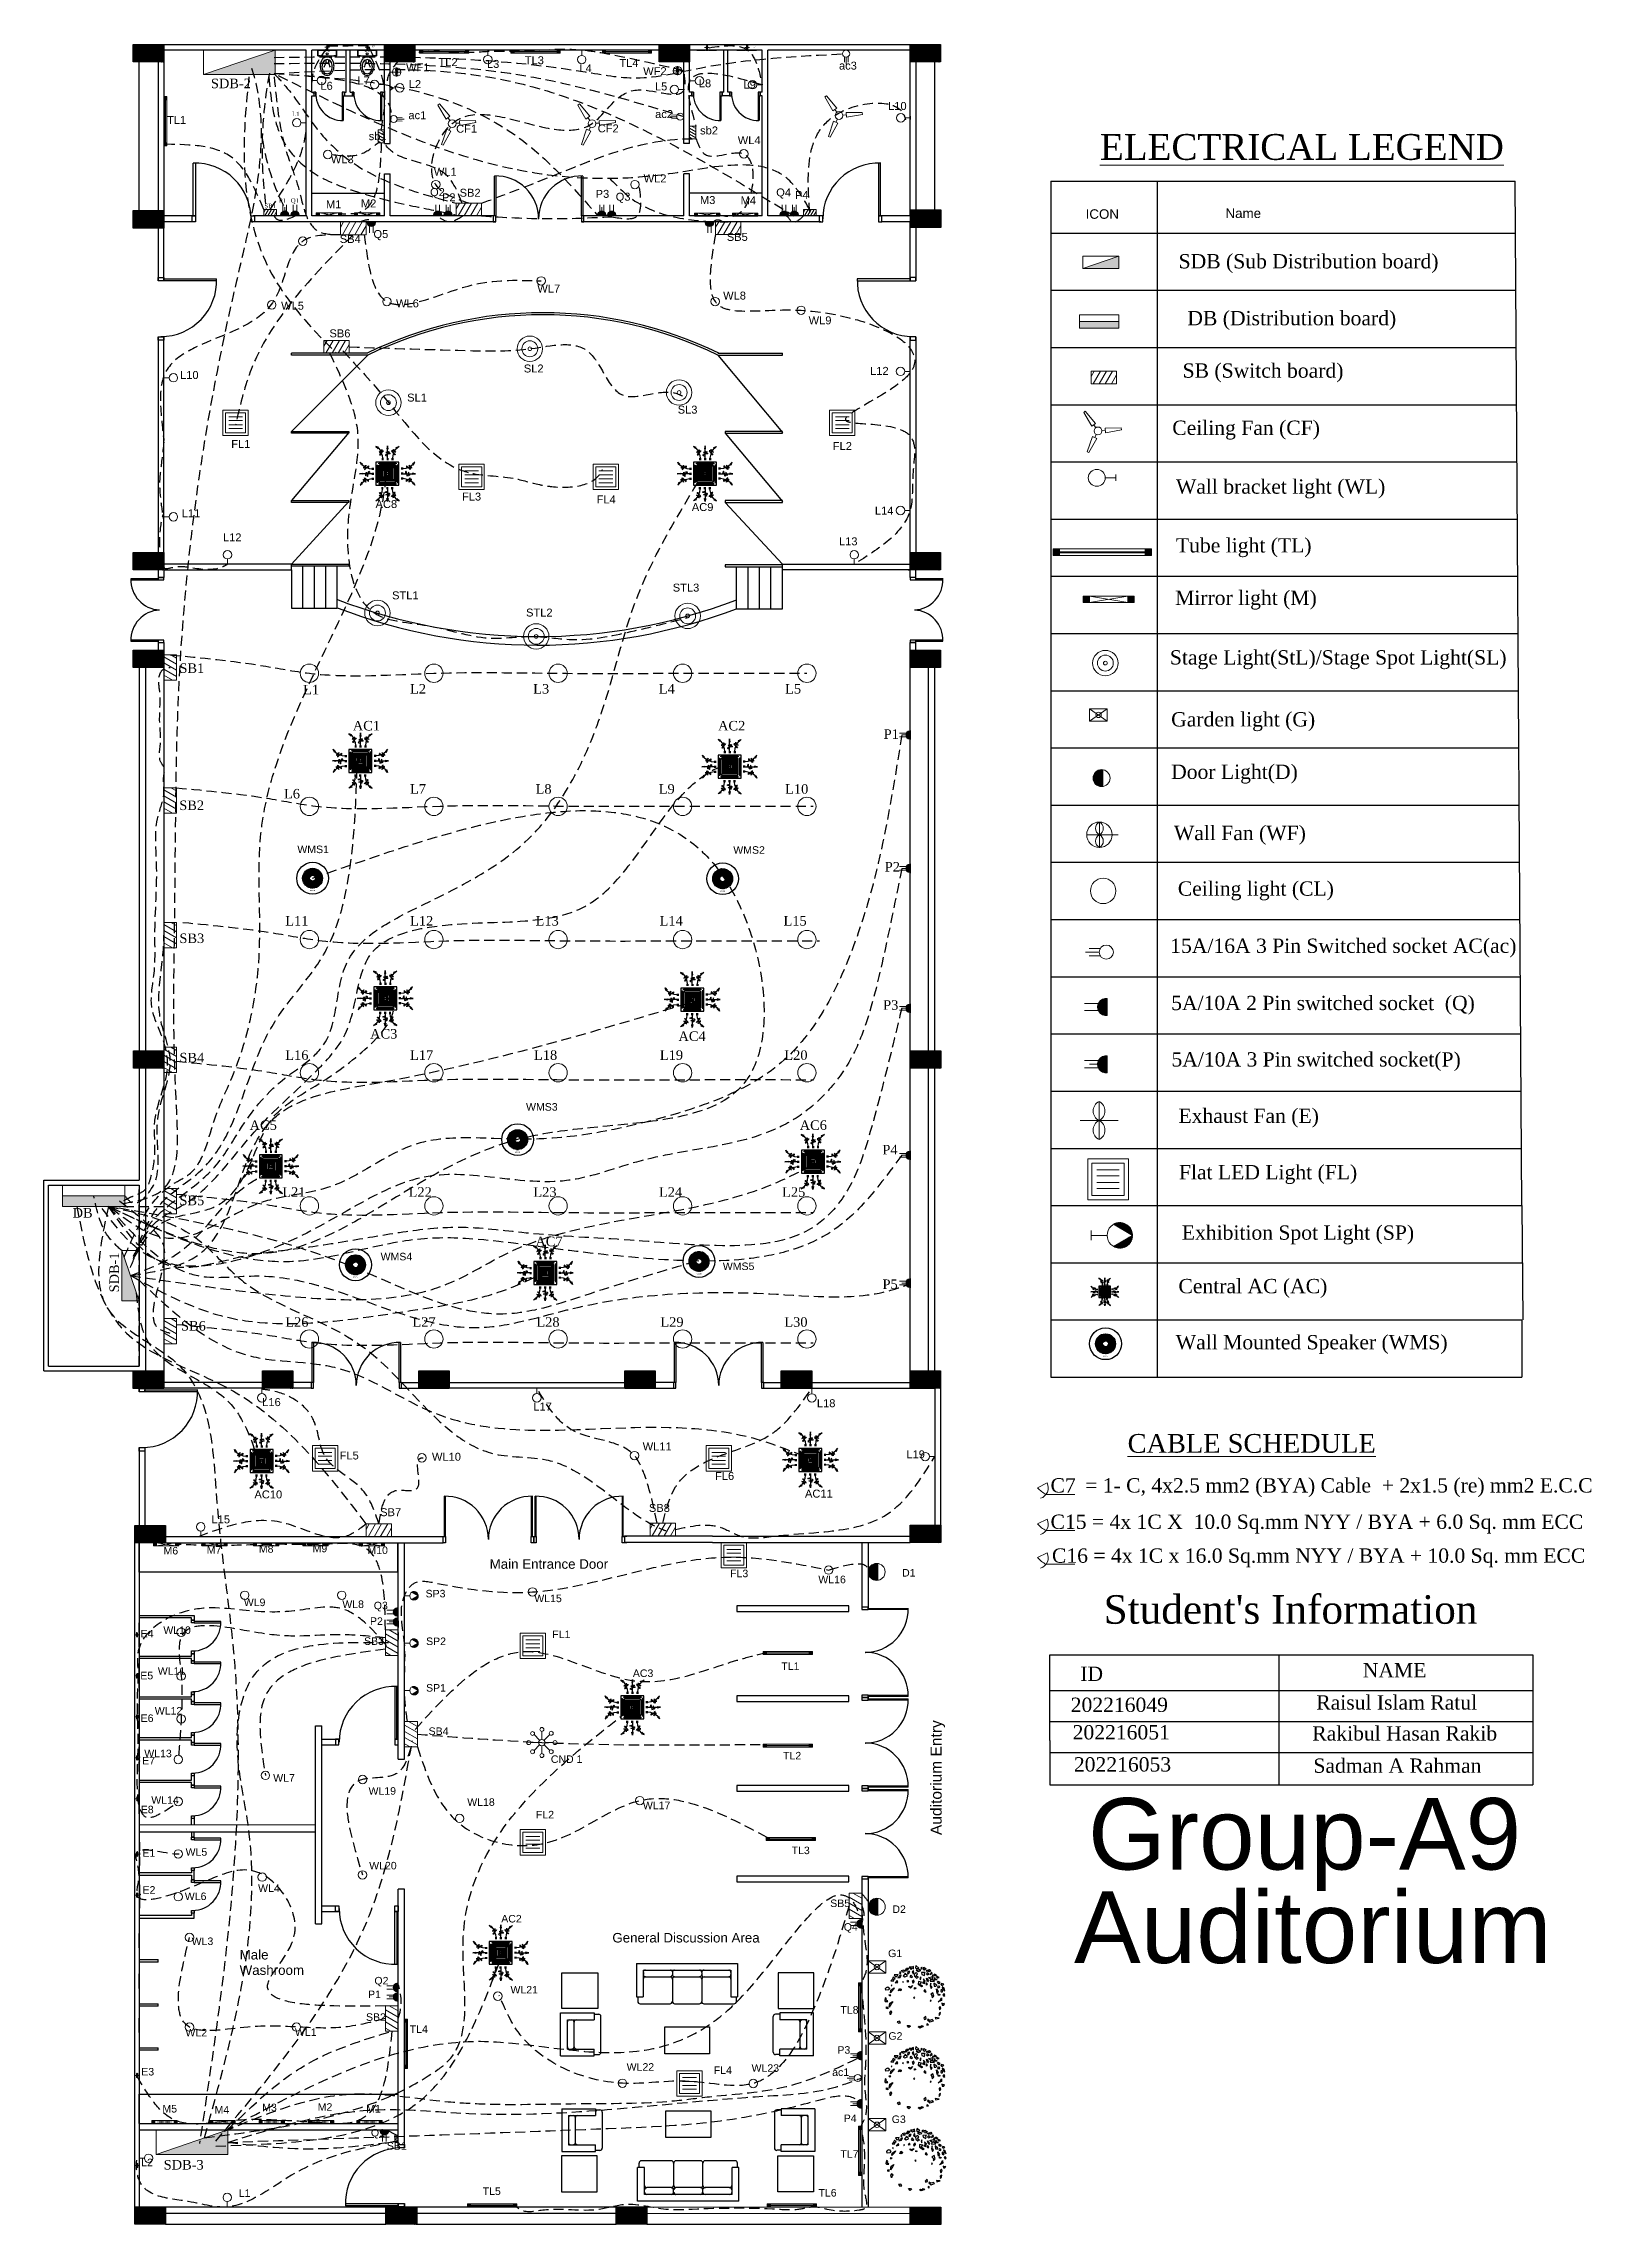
# Model space of a CAD drawing. Header units: inches. Extents: x -913 to 64634, y -1481 to 18188.
# Drawn here: x 2134 to 3107, y 2999 to 4371 of the extents above; entities that cross this region are included whole.
import ezdxf

# ---------------------------------------------------------------- set-up
doc = ezdxf.new("R2010")
doc.units = ezdxf.units.IN
doc.header["$MEASUREMENT"] = 0
doc.linetypes.add('HIDDEN', pattern=[9.525, 6.35, -3.175])
for name, color, linetype in [('02', 1, 'Continuous'), ('1', 7, 'Continuous'), ('AC SDB', 14, 'Continuous'), ('AIR', 7, 'Continuous'), ('AIR-00', 8, 'Continuous'), ('AIR-01', 105, 'Continuous'), ('AIR-02', 2, 'Continuous'), ('AIR-04', 40, 'Continuous'), ('ARQ-ALV', 3, 'Continuous'), ('Column', 6, 'Continuous'), ('DB TO SDB', 7, 'Continuous'), ('DB wire', 240, 'Continuous'), ('Door', 130, 'Continuous'), ('dwgmodels.com', 250, 'Continuous'), ('SB Wire', 11, 'Continuous'), ('Sofa Washroom', 8, 'Continuous'), ('Stage', 14, 'Continuous'), ('Stairs', 1, 'Continuous'), ('Text', 7, 'Continuous'), ('Wall', 150, 'Continuous'), ('Walls', 150, 'Continuous'), ('Washroom wall', 244, 'Continuous')]:
    doc.layers.add(name, color=color, linetype=linetype)
for name, color, linetype, lineweight in [('E. Fixture', 6, 'Continuous', 20), ('ETEXT', 152, 'Continuous', 5), ('HATCH', 251, 'Continuous', 5)]:
    doc.layers.add(name, color=color, linetype=linetype, lineweight=lineweight)
doc.styles.add('ATTR', font='romans.shx', dxfattribs={"width": 0.8, "height": 0.7})
doc.styles.add('JASIM', font='times.ttf')
doc.styles.get("Standard").update_dxf_attribs({"font": 'arial.ttf'})
pattern_1 = [(45, (869.14106, 0), (-0.0883883476, 0.0883883476), [])]

msp = doc.modelspace()

# ---------------------------------------------------------------- texts
at = {"layer": 'DB TO SDB', "linetype": 'HIDDEN'}
for s, height, p in [('E1', 1, (2316.3, 4369.6)), ('E2', 1, (2340.3, 4369.1)), ('E3', 1, (2553.8, 4368.6)), ('E4', 1, (2580.1, 4368.8)), ('L7', 5, (2331, 4345.8)), ('WF1', 5, (2361.6, 4354)), ('TL2', 5, (2382, 4357.3)), ('L3', 5, (2412.5, 4356.2)), ('TL3', 5, (2436.3, 4358.5)), ('L4', 5, (2470.7, 4353.5)), ('TL4', 5, (2495.8, 4356.8)), ('WF2', 5, (2510.8, 4351.6)), ('ac3', 5, (2634, 4355.1)), ('L6', 5, (2307.7, 4342.4)), ('L2', 5, (2363.3, 4343.5)), ('L5', 5, (2518.2, 4342)), ('L8', 5, (2545.8, 4344)), ('L9', 5, (2573.9, 4343.2)), ('TL1', 5, (2211.2, 4320.9)), ('ac1', 5, (2363.1, 4323.9)), ('ac2', 5, (2518.3, 4324.6)), ('L10', 5, (2664.9, 4329.7)), ('sb1', 5, (2338.1, 4310.7)), ('CF1', 5, (2393.1, 4315.4)), ('CF2', 5, (2482.2, 4315.6)), ('sb2', 5, (2546.6, 4314.3)), ('WL4', 5, (2570.3, 4308.2)), ('WL3', 5, (2314.3, 4296.2)), ('WL1', 5, (2379.1, 4288.3)), ('WL2', 5, (2511.1, 4284.1)), ('M1', 5, (2311.2, 4267.8)), ('M2', 5, (2333.2, 4268.4)), ('Q2', 5, (2376.7, 4275.5)), ('P2', 5, (2384.2, 4272.2)), ('SB2', 5, (2395.3, 4275.1)), ('P3', 5, (2480.9, 4274.4)), ('Q3', 5, (2493.5, 4272.6)), ('M3', 5, (2546.5, 4270.5)), ('M4', 5, (2572.1, 4270.3)), ('Q4', 5, (2594.5, 4275.3)), ('P4', 5, (2606.3, 4273.7)), ('SB4', 5, (2319.9, 4246)), ('Q5', 5, (2341.1, 4249.1)), ('SB5', 5, (2563.4, 4247.3)), ('WL7', 5, (2444.2, 4214.8)), ('WL8', 5, (2561.1, 4210.4)), ('WL5', 5, (2283, 4204)), ('WL6', 5, (2355.3, 4205.5)), ('WL9', 5, (2614.9, 4194.8)), ('SB6', 5, (2313.4, 4186.6)), ('L10', 5, (2219.4, 4160.4)), ('SL2', 5, (2435.7, 4164.5)), ('L12', 5, (2653.6, 4163)), ('SL1', 5, (2362.3, 4146.2)), ('SL3', 5, (2532.5, 4138.6)), ('FL1', 5, (2251.6, 4117)), ('FL2', 5, (2630.1, 4115.7)), ('L11', 5, (2220.5, 4073.4)), ('AC8', 5, (2342.4, 4079.2)), ('FL3', 5, (2396.8, 4083.9)), ('FL4', 5, (2481.5, 4082.1)), ('AC9', 5, (2541.4, 4077.3)), ('L14', 5, (2656.6, 4075)), ('L12', 5, (2246.4, 4058.2)), ('L13', 5, (2634, 4055.7)), ('STL1', 5, (2352.8, 4021.7)), ('STL3', 5, (2529.4, 4026.6)), ('STL2', 5, (2437.1, 4010.9)), ('WMS1', 4.74, (2293.2, 3862)), ('WMS2', 4.74, (2567.5, 3861.6)), ('WMS3', 4.74, (2437.1, 3699.9)), ('WMS4', 4.74, (2345.6, 3605.7)), ('WMS5', 4.74, (2560.9, 3599.6)), ('L16', 5, (2271.1, 3514)), ('L17', 5, (2441.7, 3511.2)), ('L18', 5, (2620.1, 3513.3)), ('WL11', 5, (2510.5, 3486.1)), ('L19', 5, (2676.4, 3481.1)), ('FL5', 5, (2319.8, 3480.4)), ('WL10', 5, (2377.9, 3479.6)), ('FL6', 5, (2556, 3467.5)), ('AC10', 5, (2266.2, 3455.9)), ('AC11', 5, (2612.6, 3456.4)), ('L15', 5, (2239.2, 3440.2)), ('SB7', 5, (2345.3, 3444.7)), ('SB8', 5, (2514.4, 3447.4)), ('M6', 4.74, (2209, 3420.6)), ('M7', 4.74, (2236.2, 3421.1)), ('M8', 4.74, (2269, 3421.7)), ('M9', 4.74, (2302.8, 3422)), ('M10', 4.74, (2337.3, 3420.9)), ('FL3', 4.74, (2565.5, 3406.3)), ('WL16', 4.74, (2621, 3402.5)), ('D1', 4.74, (2673.7, 3406.7)), ('WL9', 4.74, (2259.5, 3388.1)), ('WL8', 4.74, (2321.5, 3386.9)), ('Q3', 4.74, (2341.3, 3386.1)), ('SP3', 4.74, (2373.9, 3393.6)), ('WL15', 4.74, (2442.3, 3390.6)), ('P2', 4.74, (2338.9, 3376.3)), ('E4', 4.74, (2194.6, 3368.4)), ('WL10', 4.74, (2208.9, 3370.6)), ('SB3', 4.74, (2335.2, 3363.7)), ('SP2', 4.74, (2374.2, 3363.6)), ('FL1', 4.74, (2453.6, 3368)), ('WL11', 4.74, (2205.4, 3344.9)), ('TL1', 4.74, (2597.7, 3347.9)), ('E5', 4.74, (2194.4, 3342)), ('SP1', 4.74, (2374.2, 3334.3)), ('AC3', 4.74, (2504.3, 3343.5)), ('WL12', 4.74, (2203.5, 3319.8)), ('E6', 4.74, (2194.6, 3315.2)), ('SB4', 4.74, (2375.8, 3307)), ('WL13', 4.74, (2196.9, 3293)), ('CND 1', 4.74, (2452.7, 3289.4)), ('TL2', 4.74, (2598.8, 3291.6)), ('E7', 4.74, (2195.6, 3288.5)), ('WL7', 4.74, (2278, 3277.6)), ('WL14', 4.74, (2201.3, 3263.7)), ('WL19', 4.74, (2338, 3269.4)), ('WL18', 4.74, (2400.1, 3262.4)), ('E8', 4.74, (2194.7, 3257.7)), ('FL2', 4.74, (2443.3, 3254.5)), ('WL17', 4.74, (2510.6, 3260.3)), ('E1', 4.74, (2195.7, 3230.4)), ('WL5', 4.74, (2222.9, 3231)), ('WL20', 4.74, (2338.4, 3222.4)), ('TL3', 4.74, (2604.2, 3232)), ('E2', 4.74, (2195.8, 3207.1)), ('WL4', 4.74, (2268.5, 3208.2)), ('WL6', 4.74, (2222.4, 3203.1)), ('SB5', 4.74, (2628.5, 3198.7)), ('D2', 4.74, (2667.6, 3195)), ('AC2', 4.74, (2421.5, 3189)), ('Q4', 4.74, (2637, 3183.8)), ('WL3', 4.74, (2226.7, 3174.8)), ('G1', 4.74, (2664.9, 3167.2)), ('P1', 4.74, (2337.7, 3141.4)), ('Q2', 4.74, (2341.7, 3150)), ('WL21', 4.74, (2427.3, 3144.3)), ('SB2', 4.74, (2336.4, 3127.1)), ('TL8', 4.74, (2634.9, 3131.6)), ('WL2', 4.74, (2222.8, 3117.3)), ('WL1', 4.74, (2291.7, 3117.6)), ('TL4', 4.74, (2363.9, 3119.5)), ('G2', 4.74, (2665.1, 3115.2)), ('P3', 4.74, (2633, 3106.4)), ('E3', 4.74, (2195, 3092.7)), ('WL22', 4.74, (2500.4, 3095.7)), ('FL4', 4.74, (2555.2, 3093.7)), ('WL23', 4.74, (2579, 3095)), ('ac1', 4.74, (2629.7, 3092.4)), ('M3', 4.74, (2271.1, 3070.2)), ('M2', 4.74, (2306, 3070.5)), ('M5', 4.74, (2208.3, 3069.4)), ('M4', 4.74, (2241.1, 3068.7)), ('M1', 4.74, (2336.5, 3069.4)), ('P4', 4.74, (2637, 3063.4)), ('G3', 4.74, (2667.2, 3062.8)), ('Q1', 4.74, (2339.5, 3054.3)), ('SB1', 4.74, (2349.5, 3046)), ('L2', 4.74, (2195, 3035.6)), ('TL7', 4.74, (2634.9, 3040.9)), ('L1', 4.74, (2256.3, 3016.3)), ('TL5', 4.74, (2409.8, 3017.5)), ('TL6', 4.74, (2621.1, 3016.5))]:
    msp.add_text(s, height=height, dxfattribs=at).set_placement(p)
at = {"layer": 'DB TO SDB', "linetype": 'HIDDEN', "style": 'JASIM'}
for s, height, p in [('SDB-2', 6, (2238.8, 4343.4)), ('L1', 2.76, (2289.9, 4325.8)), ('SB1', 2.76, (2272.5, 4267.9)), ('P1', 2.76, (2281.6, 4271.3)), ('Q1', 2.76, (2289.1, 4271.3)), ('SB1', 6, (2219, 3975.4)), ('L1', 6, (2296.8, 3961.9)), ('L2', 6, (2364.1, 3962.4)), ('L3', 6, (2441.6, 3962.4)), ('L4', 6, (2520.6, 3962.4)), ('L5', 6, (2600.1, 3962.4)), ('AC1', 6, (2328.1, 3939.2)), ('AC2', 6, (2557.9, 3939.2)), ('P1', 6, (2662.1, 3933.9)), ('L6', 6, (2284.8, 3896.4)), ('L7', 6, (2364.1, 3899.4)), ('L8', 6, (2443.1, 3899.4)), ('L9', 6, (2520.6, 3899.4)), ('L10', 6, (2600.1, 3899.4)), ('SB2', 6, (2218.9, 3889.1)), ('P2', 6, (2662.8, 3850.4)), ('L11', 6, (2285.6, 3816.4)), ('L12', 6, (2364.1, 3816.4)), ('L13', 6, (2443.1, 3816.4)), ('L14', 6, (2521.1, 3816.4)), ('L15', 6, (2599.1, 3816.4)), ('SB3', 6, (2219, 3805.4)), ('P3', 6, (2661.8, 3763.4)), ('AC3', 6, (2339, 3745.3)), ('AC4', 6, (2533, 3743.8)), ('SB4', 6, (2219, 3730.3)), ('L16', 6, (2285.6, 3731.9)), ('L17', 6, (2364.1, 3731.9)), ('L18', 6, (2442.1, 3731.9)), ('L19', 6, (2521.3, 3731.9)), ('L20', 6, (2599.6, 3731.9)), ('AC5', 6, (2263.2, 3687.8)), ('AC6', 6, (2609.3, 3687.8)), ('P4', 6, (2661.3, 3672.4)), ('L21', 6, (2283.7, 3645.7)), ('L22', 6, (2363.2, 3645.7)), ('L23', 6, (2441.7, 3645.7)), ('L24', 6, (2520.7, 3645.7)), ('L25', 6, (2598.2, 3645.7)), ('DB', 6, (2151.8, 3632.6)), ('SB5', 6, (2219, 3640.4)), ('AC7', 6, (2443, 3614.6)), ('P5', 6, (2661.4, 3587.7)), ('L26', 6, (2285.6, 3563.9)), ('L27', 6, (2365.6, 3563.9)), ('L28', 6, (2443.6, 3563.9)), ('L29', 6, (2521.6, 3563.9)), ('L30', 6, (2599.6, 3563.9)), ('SB6', 6, (2220, 3561.5)), ('SDB-3', 6, (2209.1, 3033.5))]:
    msp.add_text(s, height=height, dxfattribs=at).set_placement(p)
msp.add_text('SDB-1', height=6, rotation=90, dxfattribs=at).set_placement((2181, 3585.5))
at = {"layer": 'ETEXT', "color": 3, "lineweight": 5, "style": 'JASIM'}
for s, height, p in [('%%UELECTRICAL LEGEND', 16.242, (2798.2, 4298.3)), ('%%UCABLE SCHEDULE', 11.812, (2815.6, 3484.6))]:
    msp.add_text(s, height=height, dxfattribs=at).set_placement(p)
at = {"layer": 'ETEXT', "lineweight": 5, "style": 'JASIM'}
for s, height, p in [('SDB (Sub Distribution board)', 9, (2847.7, 4230)), ('DB (Distribution board)', 9, (2853.2, 4194.2)), ('SB (Switch board) ', 9, (2850.2, 4161.2)), ('Ceiling Fan (CF)', 9, (2843.7, 4125.2)), ('Wall bracket light (WL)', 9, (2846, 4088.2)), ('Tube light (TL)', 9, (2846, 4051.2)), ('Mirror light (M)', 9, (2845.5, 4018.2)), ('Stage Light(StL)/Stage Spot Light(SL)', 9, (2842.2, 3980.7)), ('Garden light (G)', 9, (2843, 3941.7)), ('Door Light(D)', 9, (2843, 3908.7)), ('Wall Fan (WF)  ', 9, (2844.7, 3870.2)), ('Ceiling light (CL) ', 9, (2847.2, 3835.2)), ('15A/16A 3 Pin Switched socket AC(ac)', 9, (2842.4, 3799.2)), ('5A/10A 2 Pin switched socket  (Q)', 9, (2843, 3763.2)), ('5A/10A 3 Pin switched socket(P)', 9, (2843.2, 3727.7)), ('Exhaust Fan (E)', 9, (2847.6, 3692.2)), ('Flat LED Light (FL)', 9, (2847.9, 3656.7)), ('Exhibition Spot Light (SP)', 9, (2849.7, 3618.7)), ('Central AC (AC)', 9, (2847.6, 3585)), ('Wall Mounted Speaker (WMS)', 9, (2845.9, 3549.7)), ('C7', 9, (2767.1, 3459.6)), ('= 1- C, 4x2.5 mm2 (BYA) Cable  + 2x1.5 (re) mm2 E.C.C', 9, (2788.9, 3459.6)), ('C15 = 4x 1C X  10.0 Sq.mm NYY / BYA + 6.0 Sq. mm ECC', 9, (2767.1, 3436.7)), ('C16 = 4x 1C x 16.0 Sq.mm NYY / BYA + 10.0 Sq. mm ECC', 9, (2768, 3415.4)), ("Student's Information", 18, (2800.5, 3377)), ('ID', 9, (2785.8, 3341)), ('NAME', 9, (2963.6, 3343.2)), ('202216049', 9, (2779.8, 3321.5)), ('Raisul Islam Ratul', 9, (2934.3, 3323)), ('202216051', 9, (2781, 3304.2)), ('Rakibul Hasan Rakib', 9, (2931.8, 3303.5)), ('202216053', 9, (2781.8, 3284)), ('Sadman A Rahman', 9, (2932.5, 3283.2))]:
    msp.add_text(s, height=height, dxfattribs=at).set_placement(p)
at = {"layer": 'SB Wire', "linetype": 'HIDDEN'}
for s, height, p in [('ICON', 6, (2789.2, 4261.2)), ('Name', 6, (2877.2, 4261.7)), ('Group-A9', 45, (2790.7, 3222.3)), ('Auditorium', 45, (2781.9, 3163.5))]:
    msp.add_text(s, height=height, dxfattribs=at).set_placement(p)
at = {"layer": 'Text'}
for s, p in [('Main Entrance Door', (2414.2, 3411.6)), ('Male ', (2256.9, 3165.7)), ('General Discussion Area', (2491.4, 3176.4)), ('Washroom', (2256.9, 3156))]:
    msp.add_text(s, height=6, dxfattribs=at).set_placement(p)
msp.add_text('Auditorium Entry ', height=7, rotation=90, dxfattribs=at).set_placement((2698.6, 3244))

# ---------------------------------------------------------------- blocks, each defined once
blk = doc.blocks.new('M-MCEN16')
blk.add_lwpolyline([(-0.5, 0.6), (0.5, 0.6), (0.5, 0), (-0.5, 0)], close=True)
blk = doc.blocks.new('M-MC80')
blk.add_lwpolyline([(-0.4, 0), (-0.4, 0.8), (0.4, 0.8), (0.4, 0)], close=True)
blk = doc.blocks.new('DEC1')
for points in [[(-38.104163, 42.886048), (-35.982343, 39.207198), (-33.437553, 39.947208), (-31.223573, 43.364378)], [(-31.801213, 37.372358), (-27.415503, 38.148518), (-25.333863, 42.636518), (-27.944843, 42.431948), (-29.220293, 39.953298)], [(-27.902623, 48.490098), (-28.642653, 45.945318), (-26.266303, 45.915268), (-25.694743, 47.690008)], [(-22.482173, 47.292998), (-22.915303, 48.664658), (-25.556323, 50.836408), (-20.701343, 52.081818), (-20.707443, 47.864548)], [(-17.061733, 46.095918), (-21.688173, 40.867878), (-18.577893, 39.165388), (-13.789101, 40.946228), (-14.889992, 43.454908), (-16.965533, 43.184148)], [(-17.825703, 50.144688), (-15.340965, 55.637398), (-11.893769, 55.475018), (-12.802246, 52.160138), (-14.540878, 53.429518), (-15.347061, 51.420148), (-14.679306, 50.283108)], [(-12.70607, 49.248398), (-13.313744, 45.632738), (-10.937401, 45.602688), (-9.258873, 49.086028)], [(-10.286347, 57.002498), (-6.636353, 53.173978), (-4.977264, 55.300948), (-2.322731, 54.024758), (-2.654549, 58.704078), (-5.640907, 57.002498)], [(-7.299988, 42.539188), (-9.290886, 39.136068), (-5.640907, 37.859878), (-3.981812, 39.136068)], [(-2.654549, 51.047028), (-4.645447, 48.494678), (-3.318176, 45.091538), (-1.990913, 46.793108)], [(2.322716, 47.218508), (-1.327278, 43.815368), (-0.66365, 40.412228), (3.318161, 37.009098), (6.636337, 38.710668), (2.654526, 40.837618), (5.309077, 44.666158)], [(2.096443, 60.253408), (0.995445, 56.151728), (3.318161, 54.875548), (7.299967, 55.726328)], [(2.654526, 51.897798), (6.304517, 49.345458), (10.949967, 51.047028), (8.959067, 52.748598), (6.304517, 51.897798)], [(13.272677, 57.002498), (10.949967, 55.726328), (12.609047, 54.024758), (14.268137, 54.875548)], [(19.245397, 47.643888), (12.277227, 47.218508), (13.272677, 43.815368), (17.918117, 41.688418), (18.913577, 44.240768), (17.254487, 45.516938)], [(16.259037, 52.323198), (16.922667, 53.599378), (16.590857, 57.002498), (20.904477, 54.450148), (17.918117, 51.472418)], [(21.568117, 51.047028), (27.209017, 53.173978), (29.531737, 50.621628), (26.545377, 48.920058), (26.213557, 51.047028), (24.222657, 50.196248), (23.890837, 48.920058)], [(24.554477, 46.793108), (21.568117, 44.666158), (23.227197, 42.964588), (26.877177, 44.240768)], [(25.549927, 37.859878), (32.186277, 39.561448), (34.177167, 43.389968), (33.181717, 35.307528), (29.199917, 34.882128)], [(31.522627, 48.069288), (29.863537, 46.367708), (28.536287, 43.389968), (32.186277, 45.516938)], [(36.831707, 44.240768), (35.836257, 42.539188), (37.163527, 41.263018), (40.481707, 41.688418)], [(-52.427143, -0.850769), (-55.081683, 0.4254), (-56.077133, -5.104706), (-55.081683, -6.380875), (-50.436243, -6.380875), (-51.099873, -5.104706), (-53.754413, -4.253914)], [(-52.427143, 19.568028), (-50.104423, 20.844198), (-46.786243, 17.441068), (-49.108973, 14.888718), (-53.754413, 14.463338), (-54.418043, 17.441068)], [(-48.445333, 5.530108), (-46.786243, 3.828518), (-44.795343, 5.104708)], [(-45.127153, 9.784018), (-44.463523, 14.463338), (-38.490813, 18.717258), (-39.818083, 15.739508)], [(-44.561383, 31.831348), (-39.273253, 31.705098), (-39.604093, 34.382268), (-36.824663, 35.356908), (-40.368063, 38.431048), (-41.276543, 35.116178)], [(-42.472623, 24.672728), (-44.131713, 23.396548), (-42.804433, 22.971158)], [(-32.518103, 32.329788), (-36.831723, 28.075868), (-31.854473, 28.926648)], [(-30.195383, 13.187148), (-28.536293, 17.866458), (-25.218123, 16.164898), (-26.213573, 13.187148), (-27.872663, 14.463338)], [(-22.563583, 30.628218), (-22.563583, 28.501248), (-21.568133, 29.352038)], [(-12.277245, 32.755178), (-14.599968, 30.628218), (-13.604515, 29.777438), (-11.2818, 30.628218)], [(-5.640907, 20.844198), (-7.963623, 18.291858), (-11.2818, 20.418808), (-11.2818, 22.120378), (-7.963623, 20.844198), (-4.313629, 22.971158)], [(-1.990913, 33.180578), (-4.977264, 30.628218), (-3.318176, 27.225088), (-0.99546, 30.202838)], [(-0.66365, 1.276169), (-2.322731, 0.4254), (-1.327278, -0.425384), (0, 0)], [(-0.66365, 18.717258), (0.663628, 19.142638), (1.659081, 17.441068), (-0.66365, 16.590288)], [(6.636337, 30.628218), (6.304517, 25.523518), (13.272677, 21.269598), (14.931767, 22.120378), (9.290877, 25.098128), (12.277227, 29.352038)], [(10.949967, 39.136068), (9.622697, 36.158308), (10.618147, 33.605958), (10.949967, 36.158308)], [(15.927217, 35.307528), (16.922667, 29.777438), (14.268137, 28.075868), (17.918117, 26.799688), (19.245397, 31.479008)], [(18.581767, 15.739508), (16.922667, 13.187148), (19.245397, 11.060198), (21.236297, 11.910978), (19.577217, 13.612548)], [(21.568117, 28.075868), (20.240847, 25.098128), (22.231747, 24.247348), (23.890837, 25.948898)], [(23.890837, 30.202838), (21.568117, 37.009098), (25.218107, 32.329788)], [(29.531737, 34.031358), (28.536287, 31.053608), (36.499887, 31.479008), (33.181717, 34.456738)], [(29.863537, 27.650488), (28.536287, 22.971158), (30.527177, 17.441068), (32.186277, 20.418808), (29.863537, 22.120378)], [(29.531737, 7.231658), (31.854457, 4.679318), (32.186277, 0), (35.504437, 3.403137), (33.513537, 9.784018)], [(35.504437, 27.650488), (36.168077, 22.120378), (39.154437, 21.694998), (40.813507, 23.821948)], [(37.495347, 38.285278), (35.836257, 35.732928), (38.158977, 34.031358), (41.477157, 34.031358), (38.158977, 35.307528)], [(40.813507, 40.412228), (40.481707, 39.136068), (42.804427, 37.434478), (45.458957, 37.859878)], [(40.481707, 17.015668), (43.799877, 11.910978), (41.477157, 8.507848), (41.145337, 11.910978)], [(44.795317, 26.374298), (42.804427, 28.075868), (42.472607, 29.777438), (43.799877, 31.053608), (46.454417, 29.352038)], [(46.454417, 20.844198), (44.463497, 22.120378), (42.472607, 21.269598), (42.804427, 19.568028), (45.458957, 19.142638)], [(46.454417, 6.380878), (46.122607, 4.679318), (43.468057, 5.104708), (43.799877, 7.657058)], [(49.440767, 0.4254), (49.772577, -4.679306), (43.799877, -7.231651), (47.449857, -3.828529)], [(49.772577, 26.799688), (48.445307, 25.098128), (50.436227, 23.396548), (53.754397, 25.523518)], [(48.777127, 16.164898), (48.445307, 12.761768), (50.768037, 11.060198), (52.095307, 13.187148)], [(51.099847, 20.418808), (52.095307, 16.590288), (56.077117, 13.187148), (54.418027, 17.866458)], [(52.095307, 5.955488), (54.086217, 3.403137), (55.745307, 4.679318), (54.418027, 8.082458)], [(-50.768053, -17.015672), (-50.436243, -19.993412), (-52.427143, -19.568022), (-52.758963, -16.590282)], [(-47.449883, -17.015672), (-46.454433, -9.784004), (-41.145353, -6.806266), (-44.131713, -11.06018)], [(-45.458983, -31.478992), (-46.786243, -26.799672), (-44.463523, -23.396552), (-43.468073, -26.374292), (-44.463523, -28.075852)], [(20.572657, -34.456732), (16.922667, -37.859872), (18.249947, -39.986832), (21.236297, -38.285262)], [(24.554477, -39.561442), (23.890837, -40.837612), (27.872647, -44.666142), (34.508987, -42.539172), (32.186277, -40.412222), (27.872647, -41.688402)], [(30.195357, -3.828529), (28.536287, -5.53009), (29.863537, -6.806266)], [(38.158977, -36.583692), (38.822617, -39.136042), (45.127137, -37.434482)], [(47.118057, -15.739494), (45.127137, -17.866462), (46.122607, -22.120372), (48.445307, -19.568022)], [(48.113497, -26.799672), (45.127137, -28.501252), (45.458957, -32.755162), (47.118057, -30.202822)], [(50.436227, -9.784004), (51.099847, -13.187141), (53.754397, -13.187141), (55.413487, -10.634796), (53.090757, -11.06018)], [(-28.204473, -43.389972), (-32.518103, -44.240752), (-30.195383, -47.218492), (-26.545393, -46.367702)], [(-11.2818, -55.300932), (-13.936333, -51.472412), (-10.286347, -51.472412), (-7.963623, -52.323192)], [(9.622697, -56.151712), (6.304517, -54.024762), (8.295417, -52.748592), (8.959067, -53.173982), (12.277227, -53.173982), (12.277227, -51.472412), (15.595407, -51.897802), (14.268137, -54.024762)], [(22.563567, -50.621622), (25.218107, -49.770842), (22.563567, -48.069272)]]:
    blk.add_lwpolyline(points, close=True)
at = {"style": 'ATTR', "width": 0.8, "flags": 9}
blk.add_attdef('ESTCODE', (0, 0), '', height=0.7, dxfattribs=at)
blk = doc.blocks.new('S')
at = {"layer": 'E. Fixture'}
for p, q in [((27102.5, -3564.5), (27101.4, -3580.7)), ((27104.4, -3564.5), (27102.5, -3564.5)), ((27104.4, -3564.5), (27106.1, -3580.6)), ((27082.5, -3599), (27095.8, -3589.7)), ((27082.5, -3599), (27083.5, -3600.7)), ((27083.5, -3600.7), (27098.2, -3593.8)), ((27095.8, -3589.7), (27098.2, -3593.8)), ((27100, -3590.1), (27097, -3591.8)), ((27106.1, -3580.6), (27101.4, -3580.7)), ((27103.5, -3584.1), (27103.5, -3580.7)), ((27106.9, -3590.1), (27109.9, -3591.8)), ((27111.1, -3589.7), (27108.7, -3593.8)), ((27123.4, -3600.7), (27108.7, -3593.8)), ((27124.4, -3599), (27111.1, -3589.7)), ((27124.4, -3599), (27123.4, -3600.7))]:
    blk.add_line(p, q, dxfattribs=at)
blk.add_circle((27103.5, -3588.1), 3.94, dxfattribs=at)
blk = doc.blocks.new('tu')
at = {"layer": 'E. Fixture'}
for p, q in [((27127.2, -3640.4), (27127.2, -3628.4)), ((27121.1, -3634.4), (27118.3, -3634.4)), ((27133.2, -3634.4), (27121.2, -3634.4))]:
    blk.add_line(p, q, dxfattribs=at)
blk.add_circle((27127.2, -3634.4), 6, dxfattribs=at)
for centre, start, end in [((27128.7, -3631.4), 116.564, 243.436), ((27125.7, -3631.4), 296.564, 63.436), ((27128.7, -3637.4), 116.564, 243.436), ((27125.7, -3637.4), 296.564, 63.436)]:
    blk.add_arc(centre, 3.35, start, end, dxfattribs=at)
blk = doc.blocks.new('14')
at = {"layer": 'E. Fixture'}
for p, q in [((26225, -3900.1), (26243, -3900.1)), ((26234, -3909.1), (26234, -3891.1))]:
    blk.add_line(p, q, dxfattribs=at)
for centre, start, end in [((26229.5, -3902.4), 26.564, 153.436), ((26229.5, -3897.9), 206.564, 333.436), ((26238.5, -3902.4), 26.564, 153.436), ((26238.5, -3897.9), 206.564, 333.436)]:
    blk.add_arc(centre, 5.03, start, end, dxfattribs=at)
blk = doc.blocks.new('oo')
at = {"layer": 'E. Fixture', "lineweight": 15}
for p, q in [((755.2, 589.1), (809.2, 589.1)), ((755.2, 589), (809.2, 589)), ((755.2, 589), (809.2, 589)), ((755.2, 588.9), (809.2, 588.9)), ((755.2, 588.8), (809.2, 588.8)), ((755.2, 588.6), (809.2, 588.6)), ((755.2, 588.6), (809.2, 588.6)), ((755.2, 588.5), (809.2, 588.5)), ((755.2, 588.4), (809.2, 588.4)), ((755.2, 588.4), (809.2, 588.4))]:
    blk.add_line(p, q, dxfattribs=at)
at = {"layer": 'E. Fixture', "color": 5, "lineweight": 15}
blk.add_lwpolyline([(751.2, 590.8), (813.2, 590.8), (813.2, 586.8), (751.2, 586.8), (751.2, 590.8)], dxfattribs=at)
at = {"layer": 'HATCH', "lineweight": 15}
for points in [[(751.2, 590.8), (755.2, 590.8), (755.2, 586.8), (751.2, 586.8)], [(751.6, 590.4), (754.9, 590.4), (754.9, 587.1), (751.6, 587.1)], [(813.2, 590.8), (809.2, 590.8), (809.2, 586.8), (813.2, 586.8)], [(812.8, 590.4), (809.5, 590.4), (809.5, 587.1), (812.8, 587.1)], [(751.9, 590.1), (754.6, 590.1), (754.6, 587.4), (751.9, 587.4)], [(752.2, 589.8), (754.2, 589.8), (754.2, 587.8), (752.2, 587.8)], [(752.6, 589.4), (753.9, 589.4), (753.9, 588.1), (752.6, 588.1)], [(752.9, 589.1), (753.6, 589.1), (753.6, 588.4), (752.9, 588.4)], [(812.5, 590.1), (809.8, 590.1), (809.8, 587.4), (812.5, 587.4)], [(812.2, 589.8), (810.2, 589.8), (810.2, 587.8), (812.2, 587.8)], [(811.8, 589.4), (810.5, 589.4), (810.5, 588.1), (811.8, 588.1)], [(811.5, 589.1), (810.8, 589.1), (810.8, 588.4), (811.5, 588.4)]]:
    blk.add_lwpolyline(points, close=True, dxfattribs=at)
blk = doc.blocks.new('05')
at = {"layer": 'E. Fixture'}
blk.add_hatch(color=256, dxfattribs=at).paths.add_polyline_path([(27124.3, -3822.6), (27124.3, -3814.6, 1.138442)])
for p, q in [((27122.7, -3816.8), (27113.7, -3816.8)), ((27122.7, -3818.6), (27116, -3818.6)), ((27124.3, -3822.6), (27124.3, -3814.6)), ((27122.7, -3820.3), (27113.7, -3820.3))]:
    blk.add_line(p, q, dxfattribs=at)
blk.add_arc((27123.8, -3818.6), 4.03, 82.5917, 277.4083, dxfattribs=at)
blk = doc.blocks.new('10')
at = {"layer": 'E. Fixture'}
blk.add_hatch(color=256, dxfattribs=at).paths.add_polyline_path([(27132.1, -3831.4), (27132.1, -3823.4, 1.138442)])
for p, q in [((27130.5, -3825.7), (27121.5, -3825.7)), ((27132.1, -3831.4), (27132.1, -3823.4)), ((27130.5, -3829.1), (27121.5, -3829.1))]:
    blk.add_line(p, q, dxfattribs=at)
blk.add_arc((27131.6, -3827.4), 4.03, 82.5917, 277.4083, dxfattribs=at)
blk = doc.blocks.new('69582')
at = {"layer": 'HATCH'}
for p, q in [((1428.7, -3959.2), (1452.7, -3959.2)), ((1428.7, -3983.2), (1428.7, -3959.2)), ((1431.2, -3961.7), (1450.2, -3961.7)), ((1431.2, -3980.7), (1431.2, -3961.7)), ((1450.2, -3961.7), (1450.2, -3980.7)), ((1452.7, -3959.2), (1452.7, -3983.2)), ((1452.7, -3983.2), (1428.7, -3983.2)), ((1450.2, -3980.7), (1431.2, -3980.7))]:
    blk.add_line(p, q, dxfattribs=at)
blk = doc.blocks.new('2635')
at = {"layer": 'E. Fixture'}
for p, q in [((1426.9, -4198.4), (1424.3, -4195.7)), ((1428, -4198), (1428, -4194.2)), ((1429.1, -4198.4), (1431.7, -4195.7)), ((1426.5, -4199.5), (1422.8, -4199.5)), ((1424.3, -4203.2), (1426.9, -4200.5)), ((1428, -4204.7), (1428, -4201)), ((1431.7, -4203.2), (1429.1, -4200.5)), ((1433.2, -4199.5), (1429.5, -4199.5))]:
    blk.add_line(p, q, dxfattribs=at)
for centre, radius in [((1421.8, -4199.5), 0.938), ((1423.6, -4195.2), 0.938), ((1428, -4199.5), 1.5), ((1428, -4193.3), 0.938), ((1432.4, -4195.1), 0.938), ((1434.2, -4199.5), 0.938), ((1423.6, -4203.8), 0.938), ((1428, -4205.6), 0.938), ((1432.4, -4203.8), 0.938)]:
    blk.add_circle(centre, radius, dxfattribs=at)
blk = doc.blocks.new('FCU-13000P (CASSETTE SPLIT)')
at = {"layer": 'AIR-00', "ltscale": 3}
for p, q in [((0, 0.523), (0, 1)), ((-0.523, 0), (-1, 0)), ((-0.558, 0.193), (-0.487, 0.193)), ((-0.558, 0.162), (-0.487, 0.162)), ((-0.558, 0.016), (-0.487, 0.016)), ((-0.193, 0.558), (-0.193, 0.487)), ((-0.162, 0.558), (-0.162, 0.487)), ((-0.016, 0.558), (-0.016, 0.487)), ((0.016, 0.558), (0.016, 0.487)), ((0.162, 0.558), (0.162, 0.487)), ((0.193, 0.558), (0.193, 0.487)), ((0.558, 0.193), (0.487, 0.193)), ((0.558, 0.162), (0.487, 0.162)), ((0.558, 0.016), (0.487, 0.016)), ((0.523, 0), (1, 0)), ((-0.558, -0.016), (-0.487, -0.016)), ((-0.558, -0.162), (-0.487, -0.162)), ((-0.558, -0.193), (-0.487, -0.193)), ((-0.193, -0.558), (-0.193, -0.487)), ((-0.162, -0.558), (-0.162, -0.487)), ((-0.016, -0.558), (-0.016, -0.487)), ((0, -0.523), (0, -1)), ((0.016, -0.558), (0.016, -0.487)), ((0.162, -0.558), (0.162, -0.487)), ((0.193, -0.558), (0.193, -0.487)), ((0.558, -0.016), (0.487, -0.016)), ((0.558, -0.162), (0.487, -0.162)), ((0.558, -0.193), (0.487, -0.193))]:
    blk.add_line(p, q, dxfattribs=at)
at = {"layer": 'AIR-00'}
for p, q in [((0.295, -0.295), (-0.295, 0.295)), ((0.295, 0.295), (-0.295, -0.295))]:
    blk.add_line(p, q, dxfattribs=at)
at = {"layer": 'AIR-00', "ltscale": 3}
for points in [[(-0.335, 0.895), (-0.311, 0.932), (-0.416, 0.973)], [(-0.022, 0.89), (0.022, 0.89), (0, 1)], [(0.335, 0.895), (0.311, 0.932), (0.416, 0.973)], [(-0.89, 0.022), (-0.89, -0.022), (-1, 0)], [(-0.895, 0.335), (-0.932, 0.311), (-0.973, 0.416)], [(0.89, 0.022), (0.89, -0.022), (1, 0)], [(0.895, 0.335), (0.932, 0.311), (0.973, 0.416)], [(-0.895, -0.335), (-0.932, -0.311), (-0.973, -0.416)], [(0.895, -0.335), (0.932, -0.311), (0.973, -0.416)], [(-0.335, -0.895), (-0.311, -0.932), (-0.416, -0.973)], [(-0.022, -0.89), (0.022, -0.89), (0, -1)], [(0.335, -0.895), (0.311, -0.932), (0.416, -0.973)]]:
    blk.add_lwpolyline(points, close=True, dxfattribs=at)
at = {"layer": 'AIR-00'}
for points in [[(-0.323, 0.914, -0.171809), (-0.178, 0.558), (-0.178, 0.522)], [(0.323, 0.914, 0.171809), (0.178, 0.558), (0.178, 0.522)], [(-0.914, 0.323, 0.171809), (-0.558, 0.178), (-0.522, 0.178)], [(0.914, 0.323, -0.171809), (0.558, 0.178), (0.522, 0.178)], [(-0.914, -0.323, -0.171809), (-0.558, -0.178), (-0.522, -0.178)], [(-0.323, -0.914, 0.171809), (-0.178, -0.558), (-0.178, -0.522)], [(0.323, -0.914, -0.171809), (0.178, -0.558), (0.178, -0.522)], [(0.914, -0.323, 0.171809), (0.558, -0.178), (0.522, -0.178)]]:
    blk.add_lwpolyline(points, format="xyb", dxfattribs=at)
for points in [[(-0.26, -0.26), (0.26, -0.26), (0.26, 0.26), (-0.26, 0.26)], [(-0.21, -0.21), (0.21, -0.21), (0.21, 0.21), (-0.21, 0.21)], [(-0.16, -0.16), (0.16, -0.16), (0.16, 0.16), (-0.16, 0.16)], [(-0.11, -0.11), (0.11, -0.11), (0.11, 0.11), (-0.11, 0.11)], [(-0.06, -0.06), (0.06, -0.06), (0.06, 0.06), (-0.06, 0.06)]]:
    blk.add_lwpolyline(points, close=True, dxfattribs=at)
at = {"layer": 'AIR-00', "ltscale": 3}
for points in [[(-0.268, 0.84), (-0.231, 0.852), (-0.134, 0.882), (-0.422, 0.704), (0.005, 0.903), (-0.358, 0.645), (-0.239, 0.678), (-0.199, 0.69)], [(0.268, 0.84), (0.231, 0.852), (0.134, 0.882), (0.422, 0.704), (-0.005, 0.903), (0.358, 0.645), (0.239, 0.678), (0.199, 0.69)], [(-0.84, 0.268), (-0.852, 0.231), (-0.882, 0.134), (-0.704, 0.422), (-0.903, -0.005), (-0.645, 0.358), (-0.678, 0.239), (-0.69, 0.199)], [(0.84, 0.268), (0.852, 0.231), (0.882, 0.134), (0.704, 0.422), (0.903, -0.005), (0.645, 0.358), (0.678, 0.239), (0.69, 0.199)], [(-0.84, -0.268), (-0.852, -0.231), (-0.882, -0.134), (-0.704, -0.422), (-0.903, 0.005), (-0.645, -0.358), (-0.678, -0.239), (-0.69, -0.199)], [(-0.268, -0.84), (-0.231, -0.852), (-0.134, -0.882), (-0.422, -0.704), (0.005, -0.903), (-0.358, -0.645), (-0.239, -0.678), (-0.199, -0.69)], [(0.268, -0.84), (0.231, -0.852), (0.134, -0.882), (0.422, -0.704), (-0.005, -0.903), (0.358, -0.645), (0.239, -0.678), (0.199, -0.69)], [(0.84, -0.268), (0.852, -0.231), (0.882, -0.134), (0.704, -0.422), (0.903, 0.005), (0.645, -0.358), (0.678, -0.239), (0.69, -0.199)]]:
    blk.add_open_spline(points, degree=3, knots=[0.0032834, 0.0032834, 0.0032834, 0.0032834, 0.0712567, 0.1924075, 0.3347111, 0.5062145, 0.5813292, 0.5813292, 0.5813292, 0.5813292], dxfattribs=at)
for points in [[(0, 0.8), (0.077, 0.776), (-0.058, 0.755), (0.098, 0.718), (-0.087, 0.663), (0, 0.631)], [(-0.8, 0), (-0.776, -0.077), (-0.755, 0.058), (-0.718, -0.098), (-0.663, 0.087), (-0.631, 0)], [(0.8, 0), (0.776, -0.077), (0.755, 0.058), (0.718, -0.098), (0.663, 0.087), (0.631, 0)], [(0, -0.8), (0.077, -0.776), (-0.058, -0.755), (0.098, -0.718), (-0.087, -0.663), (0, -0.631)]]:
    blk.add_spline(points, degree=3, dxfattribs=at)
for points in [[(-0.416, 0.973), (-0.335, 0.895), (-0.311, 0.932)], [(0, 1), (-0.022, 0.89), (0.022, 0.89)], [(0.416, 0.973), (0.335, 0.895), (0.311, 0.932)], [(-1, 0), (-0.89, 0.022), (-0.89, -0.022)], [(-0.973, 0.416), (-0.895, 0.335), (-0.932, 0.311)], [(1, 0), (0.89, 0.022), (0.89, -0.022)], [(0.973, 0.416), (0.895, 0.335), (0.932, 0.311)], [(-0.973, -0.416), (-0.895, -0.335), (-0.932, -0.311)], [(0.973, -0.416), (0.895, -0.335), (0.932, -0.311)], [(-0.416, -0.973), (-0.335, -0.895), (-0.311, -0.932)], [(0, -1), (-0.022, -0.89), (0.022, -0.89)], [(0.416, -0.973), (0.335, -0.895), (0.311, -0.932)]]:
    blk.add_solid(points, dxfattribs=at)
at = {"layer": 'AIR-01'}
for points in [[(-0.373, 0.31), (-0.348, 0.31), (-0.348, -0.31), (-0.373, -0.31)], [(-0.31, 0.372), (0.31, 0.372), (0.31, 0.348), (-0.31, 0.348)], [(0.372, 0.31), (0.348, 0.31), (0.348, -0.31), (0.372, -0.31)], [(-0.31, -0.373), (0.31, -0.373), (0.31, -0.348), (-0.31, -0.348)]]:
    blk.add_lwpolyline(points, close=True, dxfattribs=at)
at = {"layer": 'AIR-02'}
blk.add_lwpolyline([(-0.26, -0.31), (0.26, -0.31, 0.414214), (0.31, -0.26), (0.31, 0.26, 0.414214), (0.26, 0.31), (-0.26, 0.31, 0.414214), (-0.31, 0.26), (-0.31, -0.26, 0.414214)], format="xyb", close=True, dxfattribs=at)
at = {"layer": 'AIR-04'}
blk.add_lwpolyline([(-0.41, -0.41), (0.41, -0.41), (0.41, 0.41), (-0.41, 0.41)], close=True, dxfattribs=at)
blk = doc.blocks.new('L4')
at = {"layer": 'E. Fixture'}
for radius in [8, 8, 5, 1.17]:
    blk.add_circle((39232.6, 28184.2), radius, dxfattribs=at)
blk = doc.blocks.new('2')
at = {"layer": 'E. Fixture'}
blk.add_hatch(color=256, dxfattribs=at).paths.add_polyline_path([(27131.11, -3604.57), (27131.11, -3606.15), (27140.34, -3606.15), (27140.34, -3604.57)])
blk.add_line((27140.34, -3604.57), (27131.11, -3604.57), dxfattribs=at)
blk.add_lwpolyline([(27131.11, -3602.99), (27140.34, -3602.99), (27140.34, -3606.15), (27131.11, -3606.15), (27131.11, -3602.99)], dxfattribs=at)
blk = doc.blocks.new('C')
at = {"layer": 'E. Fixture'}
blk.add_hatch(color=256, dxfattribs=at).paths.add_polyline_path([(27131.11, -3595.1), (27140.34, -3595.1), (27140.34, -3591.94)])
blk.add_line((27140.34, -3591.94), (27131.11, -3595.1), dxfattribs=at)
blk.add_lwpolyline([(27131.11, -3591.94), (27140.34, -3591.94), (27140.34, -3595.1), (27131.11, -3595.1), (27131.11, -3591.94)], dxfattribs=at)
blk = doc.blocks.new('Ceiling Loudspeaker 4_dwgmodels.com')
h = blk.add_hatch()
h.set_pattern_fill('HEX', color=251, scale=0.6)
h.set_pattern_definition([(0, (-2869.9038, -661.1102), (0, 3.2995568), [1.905, -3.81]), (120, (-2869.9038, -661.1102), (-2.8575, -1.6497784), [1.905, -3.81]), (60, (-2867.9988, -661.1102), (-2.8575, 1.6497784), [1.905, -3.81])])
edge = h.paths.add_edge_path(flags=17)
edge.add_arc((0, 0), 15, 0, 360)
edge = h.paths.add_edge_path()
edge.add_arc((0, 0), 50, 0, 360)
at = {"color": 0}
for radius in [80, 50, 15]:
    blk.add_circle((0, 0), radius, dxfattribs=at)
at = {"color": 0, "insert": (-13, -60), "char_height": 5, "attachment_point": 1}
blk.add_mtext_dynamic_manual_height_columns('BOSCH', width=21.9, gutter_width=12.5, heights=[0], dxfattribs=at)

# ---------------------------------------------------------------- hatches: boundary and pattern name
at = {"layer": 'Column'}
h = msp.add_hatch(dxfattribs=at)
h.set_pattern_fill('ANSI31', color=256)
h.set_pattern_definition(pattern_1)
h.paths.add_polyline_path([(2209.2, 4359.9), (2209.2, 4370.9), (2190, 4370.9), (2190, 4359.9)])
h.paths.add_polyline_path([(2209.2, 4255.4), (2209.2, 4266.4), (2190, 4266.4), (2190, 4255.4)])
h.paths.add_polyline_path([(2678.7, 4370.9), (2678.7, 4367.4), (2678.7, 4367.4), (2678.7, 4359.9), (2697.9, 4359.9), (2697.9, 4370.9)])
h.paths.add_polyline_path([(2678.9, 4266.8), (2678.9, 4255.8), (2698, 4255.8), (2698, 4266.8)])
h.paths.add_polyline_path([(2678.8, 3989.8), (2678.8, 3978.8), (2697.9, 3978.8), (2697.9, 3989.8)])
h.paths.add_polyline_path([(2678.7, 4051.2), (2678.7, 4040.2), (2697.9, 4040.2), (2697.9, 4051.2)])
h.paths.add_polyline_path([(2698.1, 3737.6), (2678.9, 3737.6), (2678.9, 3726.6), (2698.1, 3726.6)])
h.paths.add_polyline_path([(2697.9, 3536.2), (2678.7, 3536.2), (2678.7, 3528.8), (2678.7, 3525.2), (2697.9, 3525.2)])
h.paths.add_polyline_path([(2616.9, 3536.1), (2597.7, 3536.1), (2597.7, 3525.1), (2616.9, 3525.1)])
h.paths.add_polyline_path([(2518.3, 3536.1), (2499.2, 3536.1), (2499.2, 3525.1), (2518.3, 3525.1)])
h.paths.add_polyline_path([(2388.7, 3536.1), (2369.6, 3536.1), (2369.6, 3525.1), (2388.7, 3525.1)])
h.paths.add_polyline_path([(2290.3, 3525.2), (2290.3, 3528.8), (2290.4, 3536.2), (2271.2, 3536.2), (2271.2, 3525.2)])
h.paths.add_polyline_path([(2209.2, 3525.1), (2209.2, 3536.1), (2190, 3536.1), (2190, 3525.1)])
h.paths.add_polyline_path([(2190.1, 3726.6), (2209.2, 3726.6), (2209.2, 3737.6), (2190.1, 3737.6)])
h.paths.add_polyline_path([(2190, 3978.8), (2209.2, 3978.8), (2209.2, 3989.8), (2199.6, 3989.8), (2190, 3989.7)])
h.paths.add_polyline_path([(2209.2, 4040.2), (2209.2, 4051.2), (2190, 4051.2), (2190, 4040.2)])
h = msp.add_hatch(dxfattribs=at)
h.set_pattern_fill('ANSI31', color=256)
h.set_pattern_definition(pattern_1)
h.paths.add_polyline_path([(2367.1, 4370.9), (2348, 4370.9), (2348, 4359.9), (2367.1, 4359.9)])
h.paths.add_polyline_path([(2520.8, 4359.9), (2540, 4359.9), (2540, 4370.9), (2520.8, 4370.9)])
at = {"layer": 'E. Fixture', "lineweight": 5}
h = msp.add_hatch(dxfattribs=at)
h.set_pattern_fill('ANSI31', color=256, scale=13.334456, angle=105, style=0)
h.set_pattern_definition([(150, (-1371.1924, -31106.6965), (-0.8334035, -1.44349721), [])])
h.paths.add_polyline_path([(2348, 4309.1), (2348, 4317.1), (2344, 4317.1), (2344, 4309.1)])
h = msp.add_hatch(dxfattribs=at)
h.set_pattern_fill('ANSI31', color=256, scale=13.334456, angle=105, style=0)
h.set_pattern_definition([(150, (-1175.192, -31104.1965), (-0.8334035, -1.44349721), [])])
h.paths.add_polyline_path([(2544, 4311.6), (2544, 4319.6), (2540, 4319.6), (2540, 4311.6)])
h = msp.add_hatch(dxfattribs=at)
h.set_pattern_fill('ANSI31', color=256, scale=26.668912, angle=15, style=0)
h.set_pattern_definition([(60, (-68438.4265, 11701.2674), (-2.88699442, 1.666807), [])])
h.paths.add_polyline_path([(2393.1, 4263), (2409.1, 4263), (2409.1, 4271), (2393.1, 4271)])
h = msp.add_hatch(dxfattribs=at)
h.set_pattern_fill('ANSI31', color=256, scale=13.334456, angle=15, style=0)
h.set_pattern_definition([(60, (-33143.6511, 7982.1221), (-1.44349721, 0.8334035), [])])
h.paths.add_polyline_path([(2272.1, 4263), (2280.1, 4263), (2280.1, 4267), (2272.1, 4267)])
h = msp.add_hatch(dxfattribs=at)
h.set_pattern_fill('ANSI31', color=256, scale=26.668912, angle=15, style=0)
h.set_pattern_definition([(60, (-68511.1898, 11689.5397), (-2.88699442, 1.666807), [])])
h.paths.add_polyline_path([(2320.4, 4251.2), (2336.4, 4251.2), (2336.4, 4259.2), (2320.4, 4259.2)])
h = msp.add_hatch(dxfattribs=at)
h.set_pattern_fill('ANSI31', color=256, scale=26.668912, angle=15, style=0)
h.set_pattern_definition([(60, (-68275.2714, 11689.6668), (-2.88699442, 1.666807), [])])
h.paths.add_polyline_path([(2556.3, 4251.4), (2572.3, 4251.4), (2572.3, 4259.4), (2556.3, 4259.4)])
h = msp.add_hatch(dxfattribs=at)
h.set_pattern_fill('ANSI31', color=256, scale=13.334456, angle=15, style=0)
h.set_pattern_definition([(60, (-32804.1511, 7982.1221), (-1.44349721, 0.8334035), [])])
h.paths.add_polyline_path([(2611.6, 4263), (2619.6, 4263), (2619.6, 4267), (2611.6, 4267)])
h = msp.add_hatch(dxfattribs=at)
h.set_pattern_fill('ANSI31', color=256, scale=26.668912, angle=15, style=0)
h.set_pattern_definition([(60, (-68521.6105, 11614.9365), (-2.88699442, 1.666807), [])])
h.paths.add_polyline_path([(2309.9, 4176.6), (2325.9, 4176.6), (2325.9, 4184.6), (2309.9, 4184.6)])
h = msp.add_hatch(dxfattribs=at)
h.set_pattern_fill('ANSI31', color=256, scale=26.668912, angle=15, style=0)
h.set_pattern_definition([(60, (-68038.9502, 11595.684), (-2.88699442, 1.666807), [])])
h.paths.add_polyline_path([(2792.6, 4157.4), (2808.6, 4157.4), (2808.6, 4165.4), (2792.6, 4165.4)])
h = msp.add_hatch(dxfattribs=at)
h.set_pattern_fill('ANSI31', color=256, scale=26.668912, angle=-75, style=0)
h.set_pattern_definition([(330, (9647.4554, 74818.3184), (1.666807, 2.88699442), [])])
h.paths.add_polyline_path([(2209.2, 3986.8), (2209.2, 3970.8), (2217.2, 3970.8), (2217.2, 3986.8)])
for points in [[(2793.9, 3909.2, 0.457394), (2800, 3903.9), (2800, 3914.5, 0.457394)], [(2652.4, 3409.6, 0.457394), (2658.5, 3404.4), (2658.5, 3414.9, 0.457394)], [(2652.4, 3198.9, 0.457394), (2658.5, 3193.6), (2658.5, 3204.2, 0.457394)]]:
    msp.add_hatch(color=256, dxfattribs=at).paths.add_polyline_path(points)
h = msp.add_hatch(dxfattribs=at)
h.set_pattern_fill('ANSI31', color=256, scale=26.668912, angle=-75, style=0)
h.set_pattern_definition([(330, (9647.3887, 74734.6925), (1.666807, 2.88699442), [])])
h.paths.add_polyline_path([(2209.1, 3903.1), (2209.1, 3887.1), (2217.1, 3887.1), (2217.1, 3903.1)])
h = msp.add_hatch(dxfattribs=at)
h.set_pattern_fill('ANSI31', color=256, scale=26.668912, angle=-75, style=0)
h.set_pattern_definition([(330, (9647.4554, 74649.929), (1.666807, 2.88699442), [])])
h.paths.add_polyline_path([(2209.2, 3818.4), (2209.2, 3802.4), (2217.2, 3802.4), (2217.2, 3818.4)])
h = msp.add_hatch(dxfattribs=at)
h.set_pattern_fill('ANSI31', color=256, scale=26.668912, angle=-75, style=0)
h.set_pattern_definition([(330, (9647.4554, 74571.4102), (1.666807, 2.88699442), [])])
h.paths.add_polyline_path([(2209.2, 3739.9), (2209.2, 3723.9), (2217.2, 3723.9), (2217.2, 3739.9)])
h = msp.add_hatch(dxfattribs=at)
h.set_pattern_fill('ANSI31', color=256, scale=26.668912, angle=-75, style=0)
h.set_pattern_definition([(330, (9647.4554, 74482.429), (1.666807, 2.88699442), [])])
h.paths.add_polyline_path([(2209.2, 3650.9), (2209.2, 3634.9), (2217.2, 3634.9), (2217.2, 3650.9)])
h = msp.add_hatch(dxfattribs=at)
h.set_pattern_fill('ANSI31', color=256, scale=1.5, angle=180, style=0)
h.set_pattern_definition([(225, (4012.44444, 4382.17356), (0.132582521, -0.132582521), [])])
h.paths.add_polyline_path([(2806.8, 3614.4, 0.568998), (2818.7, 3621.4)])
h.paths.add_polyline_path([(2818.7, 3621.4, 0.568998), (2806.8, 3628.5)])
h = msp.add_hatch(dxfattribs=at)
h.set_pattern_fill('ANSI31', color=256, scale=26.668912, angle=-75, style=0)
h.set_pattern_definition([(330, (9647.4554, 74400.678), (1.666807, 2.88699442), [])])
h.paths.add_polyline_path([(2209.2, 3569.1), (2209.2, 3553.1), (2217.2, 3553.1), (2217.2, 3569.1)])
h = msp.add_hatch(dxfattribs=at)
h.set_pattern_fill('ANSI31', color=256, scale=26.668912, angle=15, style=0)
h.set_pattern_definition([(60, (-68495.086, 10870.0767), (-2.88699442, 1.666807), [])])
h.paths.add_polyline_path([(2336.5, 3431.8), (2352.5, 3431.8), (2352.5, 3439.8), (2336.5, 3439.8)])
h = msp.add_hatch(dxfattribs=at)
h.set_pattern_fill('ANSI31', color=256, scale=26.668912, angle=15, style=0)
h.set_pattern_definition([(60, (-68316.4375, 10870.5556), (-2.88699442, 1.666807), [])])
h.paths.add_polyline_path([(2515.1, 3432.3), (2531.1, 3432.3), (2531.1, 3440.3), (2515.1, 3440.3)])
h = msp.add_hatch(dxfattribs=at)
h.set_pattern_fill('ANSI31', color=256, scale=0.5, angle=180, style=0)
h.set_pattern_definition([(225, (2767.19551, 3648.17695), (0.044194174, -0.044194174), [])])
h.paths.add_polyline_path([(2365.3, 3392.3, 0.568998), (2369.3, 3394.6)])
h.paths.add_polyline_path([(2369.3, 3394.6, 0.568998), (2365.3, 3396.9)])
h = msp.add_hatch(dxfattribs=at)
h.set_pattern_fill('ANSI31', color=256, scale=26.668912, angle=105, style=0)
h.set_pattern_definition([(150, (-5081.686, -67474.4726), (-1.666807, -2.88699442), [])])
h.paths.add_polyline_path([(2356.6, 3357.1), (2356.6, 3373.1), (2348.6, 3373.1), (2348.6, 3357.1)])
h = msp.add_hatch(dxfattribs=at)
h.set_pattern_fill('ANSI31', color=256, scale=0.5, angle=180, style=0)
h.set_pattern_definition([(225, (2767.19551, 3618.402), (0.044194174, -0.044194174), [])])
h.paths.add_polyline_path([(2365.3, 3362.5, 0.568998), (2369.3, 3364.8)])
h.paths.add_polyline_path([(2369.3, 3364.8, 0.568998), (2365.3, 3367.2)])
h = msp.add_hatch(dxfattribs=at)
h.set_pattern_fill('ANSI31', color=256, scale=0.5, angle=180, style=0)
h.set_pattern_definition([(225, (2767.19551, 3588.435176), (0.044194174, -0.044194174), [])])
h.paths.add_polyline_path([(2365.3, 3332.5, 0.568998), (2369.3, 3334.9)])
h.paths.add_polyline_path([(2369.3, 3334.9, 0.568998), (2365.3, 3337.2)])
h = msp.add_hatch(dxfattribs=at)
h.set_pattern_fill('ANSI31', color=256, scale=26.668912, angle=105, style=0)
h.set_pattern_definition([(150, (-5069.612, -67532.0284), (-1.666807, -2.88699442), [])])
h.paths.add_polyline_path([(2368.7, 3299.5), (2368.7, 3315.5), (2360.7, 3315.5), (2360.7, 3299.5)])
h = msp.add_hatch(dxfattribs=at)
h.set_pattern_fill('ANSI31', color=256, scale=26.668912, angle=105, style=0)
h.set_pattern_definition([(150, (-4789.9495, -67640.159), (-1.666807, -2.88699442), [])])
h.paths.add_polyline_path([(2648.3, 3191.4), (2648.3, 3207.4), (2640.3, 3207.4), (2640.3, 3191.4)])
h = msp.add_hatch(dxfattribs=at)
h.set_pattern_fill('ANSI31', color=256, scale=26.668912, angle=105, style=0)
h.set_pattern_definition([(150, (-5081.686, -67711.0576), (-1.666807, -2.88699442), [])])
h.paths.add_polyline_path([(2356.6, 3120.5), (2356.6, 3136.5), (2348.6, 3136.5), (2348.6, 3120.5)])
h = msp.add_hatch(dxfattribs=at)
h.set_pattern_fill('ANSI31', color=256, scale=6.667228, angle=105, style=0)
h.set_pattern_definition([(150, (497.0319, -14656.8085), (-0.41670175, -0.721748606), [])])
h.paths.add_polyline_path([(2356.6, 3051.1), (2356.6, 3055.1), (2354.6, 3055.1), (2354.6, 3051.1)])
at = {"layer": 'SB Wire', "linetype": 'HIDDEN'}
h = msp.add_hatch(dxfattribs=at)
h.set_pattern_fill('ANSI31', color=6)
h.set_pattern_definition([(45, (-5061.5, -9336.5), (-0.0883883476, 0.0883883476), [])])
h.paths.add_polyline_path([(2368.3, 3010), (2348.9, 3010), (2348.9, 2999.1), (2368.3, 2999.1)])
h.paths.add_polyline_path([(2513.2, 3010), (2493.8, 3010), (2493.8, 2999.1), (2513.2, 2999.1)])
h.paths.add_polyline_path([(2698, 3009.9), (2678.7, 3009.9), (2678.7, 2999), (2698, 2999)])
h.paths.add_polyline_path([(2210.3, 3010), (2190.9, 3010), (2190.9, 2999.1), (2210.3, 2999.1)])
h.paths.add_polyline_path([(2210.3, 3438.9), (2190.9, 3438.9), (2190.9, 3428), (2210.3, 3428)])
h.paths.add_polyline_path([(2698, 3439.1), (2678.7, 3439.1), (2678.7, 3428.2), (2698, 3428.2)])

# ---------------------------------------------------------------- linework, layer by layer
at = {"layer": '02'}
for points in [[(2245, 3378.4), (2228.2, 3378.4), (2228.2, 3377.5), (2245, 3377.5)], [(2245, 3352.8), (2228.2, 3352.8), (2228.2, 3351.9), (2245, 3351.9)], [(2245, 3327.2), (2228.2, 3327.2), (2228.2, 3326.2), (2245, 3326.2)], [(2245, 3301.6), (2228.2, 3301.6), (2228.2, 3300.6), (2245, 3300.6)], [(2245, 3274.7), (2228.2, 3274.7), (2228.2, 3273.8), (2245, 3273.8)], [(2245, 3242), (2228.2, 3242), (2228.2, 3241), (2245, 3241)], [(2245, 3215.1), (2228.2, 3215.1), (2228.2, 3214.2), (2245, 3214.2)]]:
    msp.add_lwpolyline(points, dxfattribs=at)
at = {"layer": 'AC SDB', "linetype": 'HIDDEN'}
for points in [[(2184.2, 3607.7), (2193.6, 3627.9), (2205.6, 3645.9), (2216.1, 3654.4), (2225.1, 3659.9), (2240.6, 3692.9), (2252.1, 3720.9), (2269.1, 3796.1), (2270.6, 3876.9), (2295.6, 3957.4), (2329.4, 4030.1), (2348.9, 4097.1), (2349.1, 4099.4)], [(2190.1, 3608.4), (2197.6, 3622.9), (2199.9, 3627.7), (2205.6, 3634.4), (2241.1, 3664.4), (2257.1, 3687.9), (2283.6, 3718.9), (2310.1, 3741.9), (2324.1, 3792.4), (2372.1, 3829.4), (2440.1, 3872.4), (2484.6, 3950.4), (2506.6, 4021.9), (2548.6, 4100.8)], [(2188.2, 3601.3), (2193.6, 3613.9), (2202.5, 3628.1), (2222.6, 3641.4), (2266.1, 3686.4), (2305.6, 3725.4), (2324.1, 3749.9), (2340.6, 3799.9), (2376.1, 3815.4), (2476.6, 3829.9), (2521.1, 3880.9), (2565.2, 3918.3), (2565.6, 3918.4)], [(2190.1, 3606.9), (2209.2, 3643.4), (2231.1, 3660.9), (2278.1, 3754.4), (2308.6, 3796.2), (2327.2, 3859.4), (2330.9, 3920)], [(2188.2, 3596.1), (2232.6, 3610.4), (2275.5, 3692.2), (2342.7, 3717.2), (2542.8, 3768.7)], [(2190.1, 3606.9), (2209.2, 3629.9), (2242.1, 3639.9), (2259.6, 3658.4), (2275.6, 3692.4), (2318.1, 3724.4), (2348.5, 3771.7), (2348.1, 3771.9)], [(2188.2, 3596.1), (2285.6, 3583.4), (2390.1, 3591.9), (2424.6, 3609.9), (2497.1, 3630.9), (2594.8, 3654.7), (2616.1, 3665)], [(2188.2, 3596.1), (2218.5, 3610.5), (2269.3, 3657.7), (2273.1, 3659.4)], [(2188.2, 3596.1), (2245.1, 3570.9), (2360.1, 3573.4), (2427.6, 3588.5), (2450.2, 3598.9)], [(2191.8, 3585.3), (2199.6, 3553.8), (2249.7, 3516.9), (2268.8, 3479.4)], [(2193.6, 3593.2), (2264.1, 3545.4), (2316.6, 3538.4), (2379.8, 3509.5), (2500.1, 3500.4), (2584.8, 3492.5), (2614.9, 3481.2)], [(2234.8, 3053.4), (2381.6, 3096.4), (2385.6, 3099.4), (2397.5, 3176.9), (2504, 3324.4)], [(2241.9, 3048.3), (2371.9, 3078), (2420.2, 3163.3)]]:
    msp.add_spline(points, degree=3, dxfattribs=at)
at = {"layer": 'ARQ-ALV'}
for p, q in [((2227, 4259.4), (2227, 4263)), ((2660.9, 4259.4), (2660.9, 4263)), ((2356.6, 3300.7), (2356.6, 3304.3)), ((2356.6, 3199.5), (2356.6, 3195.9))]:
    msp.add_line(p, q, dxfattribs=at)
at = {"layer": 'Column'}
for points in [[(2190, 4370.9), (2209.2, 4370.9), (2209.2, 4359.9), (2190, 4359.9)], [(2348, 4370.9), (2367.1, 4370.9), (2367.1, 4359.9), (2348, 4359.9)], [(2520.8, 4370.9), (2540, 4370.9), (2540, 4359.9), (2520.8, 4359.9)], [(2678.7, 4370.9), (2697.9, 4370.9), (2697.9, 4359.9), (2678.7, 4359.9)], [(2190, 4266.4), (2209.2, 4266.4), (2209.2, 4255.4), (2190, 4255.4)], [(2678.9, 4266.8), (2698, 4266.8), (2698, 4255.8), (2678.9, 4255.8)], [(2190, 4051.2), (2209.2, 4051.2), (2209.2, 4040.2), (2190, 4040.2)], [(2678.7, 4051.2), (2697.9, 4051.2), (2697.9, 4040.2), (2678.7, 4040.2)], [(2190, 3989.8), (2209.2, 3989.8), (2209.2, 3978.8), (2190, 3978.8)], [(2678.8, 3989.8), (2697.9, 3989.8), (2697.9, 3978.8), (2678.8, 3978.8)], [(2190.1, 3737.6), (2209.2, 3737.6), (2209.2, 3726.6), (2190.1, 3726.6)], [(2678.9, 3737.6), (2698.1, 3737.6), (2698.1, 3726.6), (2678.9, 3726.6)], [(2190, 3536.1), (2209.2, 3536.1), (2209.2, 3525.1), (2190, 3525.1)], [(2271.2, 3536.2), (2290.4, 3536.2), (2290.4, 3525.2), (2271.2, 3525.2)], [(2369.6, 3536.1), (2388.7, 3536.1), (2388.7, 3525.1), (2369.6, 3525.1)], [(2499.2, 3536.1), (2518.3, 3536.1), (2518.3, 3525.1), (2499.2, 3525.1)], [(2597.7, 3536.1), (2616.9, 3536.1), (2616.9, 3525.1), (2597.7, 3525.1)], [(2678.7, 3536.2), (2697.9, 3536.2), (2697.9, 3525.2), (2678.7, 3525.2)], [(2190.9, 3438.9), (2210.3, 3438.9), (2210.3, 3428), (2190.9, 3428)], [(2678.7, 3439.1), (2698, 3439.1), (2698, 3428.2), (2678.7, 3428.2)], [(2190.9, 3010), (2210.3, 3010), (2210.3, 2999.1), (2190.9, 2999.1)], [(2348.9, 3010), (2368.3, 3010), (2368.3, 2999.1), (2348.9, 2999.1)], [(2493.8, 3010), (2513.2, 3010), (2513.2, 2999.1), (2493.8, 2999.1)], [(2678.7, 3009.9), (2698, 3009.9), (2698, 2999), (2678.7, 2999)]]:
    msp.add_lwpolyline(points, close=True, dxfattribs=at)
at = {"layer": 'DB TO SDB', "linetype": 'HIDDEN'}
for points in [[(2183.5, 3641.5), (2207, 3649), (2217.1, 3702.9), (2216.1, 3826.4), (2218.6, 3963.9), (2255.1, 4222.1), (2264.4, 4356.5), (2264.1, 4357.4)], [(2174.4, 3639.6), (2174.5, 3574.3), (2218.7, 3539.7), (2242.6, 3453.4), (2253.1, 3358.9), (2253.1, 3221.3), (2231.6, 3049.9)], [(2182.7, 3611.8), (2174.1, 3620.9), (2165.1, 3646.3)]]:
    msp.add_spline(points, degree=3, dxfattribs=at)
at = {"layer": 'DB wire', "linetype": 'HIDDEN'}
for points in [[(2184.1, 3643.4), (2188.1, 3645.4), (2191.6, 3646.9), (2197.6, 3650.4), (2200.6, 3656.4), (2203.6, 3676.4), (2203.6, 3693.9), (2211.6, 3728.4), (2207.1, 3748.9), (2201.6, 3765.4), (2203.1, 3786.4), (2203.6, 3810.4), (2204.6, 3855.9), (2205.6, 3885.4), (2209.2, 3899.4), (2209.2, 3910.9), (2209.2, 3916.4), (2208.1, 3917.9), (2207.1, 3931.4), (2206.6, 3944.4), (2206.6, 3963.9), (2206.6, 3974.4), (2209.2, 3977.9), (2213.2, 3978.8)], [(2673.5, 3936.4), (2639.6, 3794.4), (2599.6, 3731.9), (2522.6, 3695.4), (2434.1, 3681.9), (2366.6, 3678.4), (2313.6, 3651.9), (2268.9, 3641.5), (2213.1, 3619.4), (2174.4, 3639.6)], [(2302.8, 3846.2), (2560.8, 3847.8), (2576, 3719.4), (2429.9, 3681.2), (2269.6, 3609.9), (2174.4, 3639.6)], [(2673.5, 3852.4), (2659.1, 3784.4), (2638.1, 3726.9), (2603.1, 3692.9), (2509.6, 3668.4), (2462.6, 3655.9), (2378.1, 3658.9), (2299.1, 3622.9), (2196.5, 3610.4), (2169.5, 3639.6)], [(2184.7, 3646.3), (2189, 3642.1), (2202.6, 3652.9), (2205.6, 3665.9), (2205.6, 3696.4), (2213.2, 3731.9), (2207.1, 3757.4), (2209.2, 3807.4), (2209.2, 3810.4)], [(2673.5, 3764.4), (2654.6, 3689.9), (2634, 3641.8), (2619.1, 3627.4), (2564.6, 3614.9), (2502.6, 3618.4), (2437.1, 3622.9), (2394.1, 3626.4), (2359.6, 3623.4), (2326.1, 3617.9), (2289.1, 3612.4), (2258.1, 3607.9), (2214.5, 3601.9), (2174.4, 3639.6)], [(2673.5, 3671.9), (2630.1, 3624.4), (2512.6, 3606.9), (2443, 3614.6), (2368.6, 3618.9), (2290.1, 3604.9), (2174.4, 3639.6)], [(2154.4, 3639.6), (2185.8, 3559.9), (2249.7, 3525.2), (2336.5, 3439.8)], [(2174.4, 3639.6), (2230.6, 3618.9), (2256.1, 3594.9), (2334.3, 3551.4), (2419.6, 3483.4), (2449.8, 3480.2), (2523.1, 3436.3), (2525.1, 3435.5)], [(2174.4, 3639.6), (2185.1, 3639.6), (2209.2, 3639.6)], [(2174.4, 3639.6), (2231.6, 3595.9), (2268.6, 3595.9), (2406.6, 3563.4), (2466.6, 3575.4), (2594.6, 3584.4), (2676.3, 3590.2), (2679.1, 3591.4)], [(2544, 3605), (2481, 3585.9), (2422.5, 3571.9), (2329.3, 3601.1), (2174.4, 3639.6)], [(2181.4, 3643.1), (2201.1, 3626.5), (2209.2, 3613.9), (2209.2, 3605.9), (2204.1, 3583.3), (2205.3, 3563.3), (2213.2, 3559.9)], [(2249.4, 3050.6), (2301.3, 3046.6), (2354.6, 3051.1)]]:
    msp.add_spline(points, degree=3, dxfattribs=at)
at = {"layer": 'DB wire', "color": 30, "linetype": 'HIDDEN', "true_color": 0xf26722}
for points in [[(2234.8, 3053.4), (2262.2, 3250.6), (2255.6, 3311.3), (2264.9, 3342.9), (2352.6, 3365.1)], [(2241.9, 3051.4), (2337.2, 3190.3), (2365.6, 3303.6)], [(2247.2, 3057.6), (2408.5, 3114.2), (2569, 3138.3), (2644.3, 3199.4), (2645.8, 3196.4)], [(2249.1, 3058.4), (2300.4, 3100.5), (2352.6, 3120.5)], [(2247.2, 3057.6), (2326.4, 3081), (2388.2, 3076.2), (2413.9, 3074.7), (2469, 3075), (2530.5, 3076.8), (2553.9, 3079.5), (2600.7, 3085.7), (2648.3, 3104.7)], [(2249.4, 3050.6), (2340.3, 3071), (2401, 3068.8), (2587.2, 3079.7), (2630.8, 3085.1), (2648, 3091.1)], [(2249.4, 3050.6), (2495.8, 3059.6), (2616.7, 3076), (2647.2, 3074.9), (2647.5, 3074.4)]]:
    msp.add_spline(points, degree=3, dxfattribs=at)
at = {"layer": 'Door'}
for p, q in [((2321.5, 4338.5), (2321.5, 4323)), ((2322.1, 4338.5), (2322.1, 4323)), ((2345.5, 4338.5), (2345.5, 4323)), ((2346.1, 4338.5), (2346.1, 4323)), ((2559.1, 4338.5), (2559.1, 4323)), ((2559.7, 4338.5), (2559.7, 4323)), ((2583.1, 4338.5), (2583.1, 4323)), ((2583.7, 4338.5), (2583.7, 4323)), ((2445, 4261), (2445, 4261.3)), ((2330.3, 3526.9), (2330.3, 3527.2)), ((2558.3, 3526.9), (2558.3, 3527.2)), ((2650.4, 3359), (2650.7, 3359)), ((2650.4, 3301.9), (2650.7, 3301.9)), ((2650.4, 3244.9), (2650.7, 3244.9))]:
    msp.add_line(p, q, dxfattribs=at)
for points in [[(2304.8, 4341), (2303.6, 4341), (2303.6, 4338.6), (2304.8, 4338.6)], [(2322.8, 4341), (2321.5, 4341), (2321.5, 4338.5), (2322.8, 4338.5)], [(2328.8, 4341), (2327.6, 4341), (2327.6, 4338.6), (2328.8, 4338.6)], [(2346.8, 4341), (2345.5, 4341), (2345.5, 4338.5), (2346.8, 4338.5)], [(2542.4, 4341), (2541.2, 4341), (2541.2, 4338.6), (2542.4, 4338.6)], [(2560.4, 4341), (2559.1, 4341), (2559.1, 4338.5), (2560.4, 4338.5)], [(2566.4, 4341), (2565.2, 4341), (2565.2, 4338.6), (2566.4, 4338.6)], [(2584.4, 4341), (2583.1, 4341), (2583.1, 4338.5), (2584.4, 4338.5)], [(2227, 4263), (2229.1, 4263), (2229.1, 4259.4), (2227, 4259.4)], [(2264.1, 4263), (2266.3, 4263), (2266.3, 4259.4), (2264.1, 4259.4)], [(2418, 4263), (2416.5, 4263), (2416.5, 4259.4), (2418, 4259.4)], [(2473.5, 4263), (2472, 4263), (2472, 4259.4), (2473.5, 4259.4)], [(2623.8, 4263), (2621.6, 4263), (2621.6, 4259.4), (2623.8, 4259.4)], [(2660.9, 4263), (2658.8, 4263), (2658.8, 4259.4), (2660.9, 4259.4)], [(2209.2, 4224.2), (2209.2, 4222.1), (2205.6, 4222.1), (2205.6, 4224.2)], [(2678.7, 4224.2), (2678.7, 4222.1), (2682.3, 4222.1), (2682.3, 4224.2)], [(2209.2, 4187), (2209.2, 4184.9), (2205.6, 4184.9), (2205.6, 4187)], [(2678.7, 4187), (2678.7, 4184.9), (2682.3, 4184.9), (2682.3, 4187)], [(2209.2, 4033.9), (2209.2, 4035.4), (2205.6, 4035.4), (2205.6, 4033.9)], [(2682.3, 4033.9), (2682.3, 4035.4), (2678.7, 4035.4), (2678.7, 4033.9)], [(2678.7, 4035.4), (2678.7, 4033.9), (2682.3, 4033.9), (2682.3, 4035.4)], [(2209.2, 3994.6), (2209.2, 3996.1), (2205.6, 3996.1), (2205.6, 3994.6)], [(2682.3, 3994.6), (2682.3, 3996.1), (2678.7, 3996.1), (2678.7, 3994.6)], [(2678.7, 3996.1), (2678.7, 3994.6), (2682.3, 3994.6), (2682.3, 3996.1)], [(2303.3, 3528.8), (2301.8, 3528.8), (2301.8, 3525.2), (2303.3, 3525.2)], [(2358.8, 3528.8), (2357.3, 3528.8), (2357.3, 3525.2), (2358.8, 3525.2)], [(2531.3, 3528.8), (2529.8, 3528.8), (2529.8, 3525.2), (2531.3, 3525.2)], [(2586.8, 3528.8), (2585.3, 3528.8), (2585.3, 3525.2), (2586.8, 3525.2)], [(2197.2, 3525.1), (2197.2, 3522.9), (2193.6, 3522.9), (2193.6, 3525.1)], [(2197.2, 3487.9), (2197.2, 3485.7), (2193.6, 3485.7), (2193.6, 3487.9)], [(2384.9, 3432), (2386.4, 3432), (2386.4, 3428), (2384.9, 3428)], [(2440.4, 3432), (2441.9, 3432), (2441.9, 3428), (2440.4, 3428)], [(2441.9, 3432), (2443.5, 3432), (2443.5, 3428), (2441.9, 3428)], [(2497.5, 3432), (2499, 3432), (2499, 3428), (2497.5, 3428)], [(2226.7, 3379.2), (2228.2, 3379.2), (2228.2, 3377.5), (2226.7, 3377.5)], [(2640.1, 3388.2), (2569.7, 3388.2), (2569.7, 3384.7), (2640.1, 3384.7)], [(2652.3, 3386), (2652.3, 3387.5), (2648.3, 3387.5), (2648.3, 3386)], [(2226.7, 3359.9), (2228.2, 3359.9), (2228.2, 3358.1), (2226.7, 3358.1)], [(2226.7, 3353.6), (2228.2, 3353.6), (2228.2, 3351.9), (2226.7, 3351.9)], [(2226.7, 3334.2), (2228.2, 3334.2), (2228.2, 3332.5), (2226.7, 3332.5)], [(2226.7, 3328), (2228.2, 3328), (2228.2, 3326.2), (2226.7, 3326.2)], [(2640.1, 3331.6), (2569.7, 3331.6), (2569.7, 3328.1), (2640.1, 3328.1)], [(2652.3, 3330.5), (2652.3, 3332), (2648.3, 3332), (2648.3, 3330.5)], [(2652.3, 3328.9), (2652.3, 3330.5), (2648.3, 3330.5), (2648.3, 3328.9)], [(2226.7, 3308.6), (2228.2, 3308.6), (2228.2, 3306.9), (2226.7, 3306.9)], [(2226.7, 3302.3), (2228.2, 3302.3), (2228.2, 3300.6), (2226.7, 3300.6)], [(2319.4, 3304.3), (2317.3, 3304.3), (2317.3, 3300.7), (2319.4, 3300.7)], [(2356.6, 3304.3), (2354.5, 3304.3), (2354.5, 3300.7), (2356.6, 3300.7)], [(2226.7, 3283), (2228.2, 3283), (2228.2, 3281.3), (2226.7, 3281.3)], [(2226.7, 3275.5), (2228.2, 3275.5), (2228.2, 3273.8), (2226.7, 3273.8)], [(2640.1, 3275.1), (2569.7, 3275.1), (2569.7, 3271.7), (2640.1, 3271.7)], [(2652.3, 3273.4), (2652.3, 3274.9), (2648.3, 3274.9), (2648.3, 3273.4)], [(2652.3, 3271.9), (2652.3, 3273.4), (2648.3, 3273.4), (2648.3, 3271.9)], [(2226.7, 3256.1), (2228.2, 3256.1), (2228.2, 3254.4), (2226.7, 3254.4)], [(2226.7, 3242.7), (2228.2, 3242.7), (2228.2, 3241), (2226.7, 3241)], [(2226.7, 3223.4), (2228.2, 3223.4), (2228.2, 3221.7), (2226.7, 3221.7)], [(2226.7, 3215.9), (2228.2, 3215.9), (2228.2, 3214.2), (2226.7, 3214.2)], [(2640.1, 3218.1), (2569.7, 3218.1), (2569.7, 3214.6), (2640.1, 3214.6)], [(2652.3, 3216.4), (2652.3, 3217.9), (2648.3, 3217.9), (2648.3, 3216.4)], [(2319.4, 3195.9), (2317.3, 3195.9), (2317.3, 3199.5), (2319.4, 3199.5)], [(2356.6, 3195.9), (2354.5, 3195.9), (2354.5, 3199.5), (2356.6, 3199.5)], [(2226.7, 3196.5), (2228.2, 3196.5), (2228.2, 3194.8), (2226.7, 3194.8)], [(2356.6, 3047.2), (2356.6, 3049.3), (2360.6, 3049.3), (2360.6, 3047.2)], [(2356.6, 3010), (2356.6, 3012.1), (2360.6, 3012.1), (2360.6, 3010)]]:
    msp.add_lwpolyline(points, close=True, dxfattribs=at)
for points in [[(2229.1, 4296.2), (2229.1, 4263), (2227.7, 4263), (2227.7, 4296.2)], [(2658.8, 4296.2), (2658.8, 4263), (2660.2, 4263), (2660.2, 4296.2)], [(2418, 4288.2), (2418, 4263), (2417.2, 4263), (2417.2, 4288.1)], [(2472.8, 4288.1), (2472.8, 4263), (2472, 4263), (2472, 4288.2)], [(2242.4, 4222.1), (2209.2, 4222.1), (2209.2, 4223.5), (2242.4, 4223.5)], [(2645.5, 4222.1), (2678.7, 4222.1), (2678.7, 4223.5), (2645.5, 4223.5)], [(2188.5, 4033.9), (2205.6, 4033.9), (2205.6, 4034.6), (2188.5, 4034.6)], [(2699.5, 4034.6), (2682.3, 4034.6), (2682.3, 4033.9), (2699.5, 4033.9)], [(2188.4, 3995.4), (2205.6, 3995.4), (2205.6, 3996.1), (2188.4, 3996.1)], [(2699.4, 3996.1), (2682.3, 3996.1), (2682.3, 3995.4), (2699.4, 3995.4)], [(2303.3, 3554), (2303.3, 3528.8), (2302.5, 3528.8), (2302.5, 3554)], [(2358.1, 3554), (2358.1, 3528.8), (2357.3, 3528.8), (2357.3, 3554)], [(2531.3, 3554), (2531.3, 3528.8), (2530.5, 3528.8), (2530.5, 3554)], [(2586.1, 3554), (2586.1, 3528.8), (2585.3, 3528.8), (2585.3, 3554)], [(2230.4, 3522.9), (2197.2, 3522.9), (2197.2, 3524.3), (2230.4, 3524.3)], [(2385.6, 3457.2), (2385.6, 3432), (2386.4, 3432), (2386.4, 3457.2)], [(2440.4, 3457.2), (2440.4, 3432), (2441.2, 3432), (2441.2, 3457.2)], [(2442.7, 3457.2), (2442.7, 3432), (2443.5, 3432), (2443.5, 3457.2)], [(2497.5, 3457.2), (2497.5, 3432), (2498.2, 3432), (2498.2, 3457.2)], [(2677.5, 3386), (2652.3, 3386), (2652.3, 3386.7), (2677.5, 3386.7)], [(2354.5, 3337.5), (2354.5, 3304.3), (2355.9, 3304.3), (2355.9, 3337.5)], [(2677.5, 3331.2), (2652.3, 3331.2), (2652.3, 3332), (2677.5, 3332)], [(2677.5, 3328.9), (2652.3, 3328.9), (2652.3, 3329.7), (2677.5, 3329.7)], [(2677.5, 3274.2), (2652.3, 3274.2), (2652.3, 3274.9), (2677.5, 3274.9)], [(2677.5, 3271.9), (2652.3, 3271.9), (2652.3, 3272.7), (2677.5, 3272.7)], [(2677.5, 3217.1), (2652.3, 3217.1), (2652.3, 3217.9), (2677.5, 3217.9)], [(2354.5, 3162.6), (2354.5, 3195.9), (2355.9, 3195.9), (2355.9, 3162.7)], [(2323.4, 3012.1), (2356.6, 3012.1), (2356.6, 3010.7), (2323.4, 3010.7)]]:
    msp.add_lwpolyline(points, dxfattribs=at)
for centre, radius, start, end in [((2321.5, 4339.8), 16.7, 175.9618, 271.893), ((2345.5, 4339.8), 16.7, 175.9618, 271.893), ((2559.1, 4339.8), 16.7, 175.9618, 271.893), ((2583.1, 4339.8), 16.7, 175.9618, 271.893), ((2229.1, 4261.2), 35, 0, 92.3291), ((2658.8, 4261.2), 35, 87.6709, 180), ((2418, 4261.2), 27, 359.7257, 91.6279), ((2472, 4261.2), 27, 88.3842, 180), ((2207.4, 4222.1), 35, 270, 2.3291), ((2680.5, 4222.1), 35, 177.6709, 270), ((2207.4, 4033.9), 18.9, 177.8055, 267.1235), ((2680.5, 4033.9), 18.9, 272.8693, 2.189), ((2207.4, 3996.1), 18.9, 92.8693, 182.189), ((2680.5, 3996.1), 18.9, 357.8055, 87.1235), ((2303.3, 3527), 27, 359.7257, 91.6279), ((2357.3, 3527), 27, 88.3842, 180), ((2531.3, 3527), 27, 359.7257, 91.6279), ((2585.3, 3527), 27, 88.3842, 180), ((2195.4, 3522.9), 35, 270, 2.3291), ((2386.4, 3430.2), 27, 0, 91.6158), ((2440.4, 3430.2), 27, 88.3721, 180.2743), ((2443.5, 3430.2), 27, 0, 91.6158), ((2497.5, 3430.2), 27, 88.3721, 180.2743), ((2227.4, 3377.5), 17.6, 270, 3.1106), ((2650.5, 3386), 27, 269.7257, 1.6279), ((2227.4, 3351.9), 17.6, 270, 3.1106), ((2650.5, 3332), 27, 358.3842, 90), ((2354.5, 3302.5), 35, 87.6709, 180), ((2227.4, 3326.2), 17.6, 270, 3.1106), ((2650.5, 3328.9), 27, 269.7257, 1.6279), ((2227.4, 3300.6), 17.6, 270, 3.1106), ((2650.5, 3274.9), 27, 358.3842, 90), ((2227.4, 3273.8), 17.6, 270, 3.1106), ((2650.5, 3271.9), 27, 269.7257, 1.6279), ((2227.4, 3241), 17.6, 270, 3.1106), ((2650.5, 3217.9), 27, 358.3842, 90), ((2227.4, 3214.2), 17.6, 270, 3.1106), ((2354.5, 3197.7), 35, 180, 272.3291), ((2358.4, 3012.1), 35, 90, 182.3291)]:
    msp.add_arc(centre, radius, start, end, dxfattribs=at)
at = {"layer": 'E. Fixture', "lineweight": 5}
for p, q in [((2414.1, 4367.4), (2412.1, 4367.4)), ((2413.1, 4364), (2413.1, 4367.4)), ((2473.1, 4367.4), (2471.1, 4367.4)), ((2472.1, 4364), (2472.1, 4367.4)), ((2637.4, 4363.2), (2637.4, 4359.7)), ((2638.5, 4362.9), (2638.6, 4358.5)), ((2639.7, 4363.2), (2639.7, 4359.7)), ((2302.4, 4349.3), (2302.4, 4347.2)), ((2305.7, 4348.2), (2302.4, 4348.2)), ((2344.5, 4345.7), (2347.8, 4345.7)), ((2347.8, 4344.7), (2347.8, 4346.8)), ((2351.6, 4344.6), (2351.6, 4342.6)), ((2354.9, 4343.6), (2351.6, 4343.6)), ((2533, 4342.6), (2536.4, 4342.6)), ((2536.4, 4341.6), (2536.4, 4343.6)), ((2540.2, 4349.1), (2540.2, 4347.1)), ((2543.5, 4348.1), (2540.2, 4348.1)), ((2582.3, 4345.6), (2585.6, 4345.6)), ((2585.6, 4344.6), (2585.6, 4346.6)), ((2355.7, 4325.1), (2359.2, 4325)), ((2356, 4324), (2360.4, 4323.9)), ((2531.9, 4325.4), (2527.5, 4325.3)), ((2532.2, 4326.6), (2528.7, 4326.5)), ((2532.2, 4324.3), (2528.7, 4324.2)), ((2675.6, 4324.7), (2678.9, 4324.7)), ((2678.9, 4323.7), (2678.9, 4325.8)), ((2295.5, 4321.7), (2298.8, 4321.7)), ((2298.8, 4320.7), (2298.8, 4322.8)), ((2355.7, 4322.8), (2359.2, 4322.7)), ((2307.1, 4263), (2319.1, 4265)), ((2307.1, 4265), (2319.1, 4263)), ((2331.1, 4263), (2343.1, 4265)), ((2331.1, 4265), (2343.1, 4263)), ((2545, 4262.8), (2557, 4264.8)), ((2545, 4264.8), (2557, 4262.8)), ((2569, 4262.8), (2581, 4264.8)), ((2569, 4264.8), (2581, 4262.8)), ((2209.2, 4162.3), (2209.2, 4160.2)), ((2212.5, 4161.2), (2209.2, 4161.2)), ((2675.4, 4165.2), (2678.7, 4165.2)), ((2678.7, 4166.3), (2678.7, 4164.2)), ((2250, 4136.5), (2258.7, 4136.5)), ((2250, 4136.5), (2258.7, 4136.5)), ((2250, 4134.2), (2258.7, 4134.2)), ((2250, 4134.2), (2258.7, 4134.2)), ((2250, 4131.6), (2258.7, 4131.6)), ((2250, 4131.6), (2258.7, 4131.6)), ((2631.7, 4136.5), (2640.4, 4136.5)), ((2631.7, 4136.5), (2640.4, 4136.5)), ((2631.7, 4134.2), (2640.4, 4134.2)), ((2631.7, 4134.2), (2640.4, 4134.2)), ((2631.7, 4131.6), (2640.4, 4131.6)), ((2631.7, 4131.6), (2640.4, 4131.6)), ((2250, 4129.2), (2258.7, 4129.2)), ((2250, 4129.2), (2258.7, 4129.2)), ((2631.7, 4129.2), (2640.4, 4129.2)), ((2631.7, 4129.2), (2640.4, 4129.2)), ((2398.5, 4102.5), (2407.2, 4102.5)), ((2398.5, 4102.5), (2407.2, 4102.5)), ((2398.5, 4100.1), (2407.2, 4100.1)), ((2398.5, 4100.1), (2407.2, 4100.1)), ((2398.5, 4097.5), (2407.2, 4097.5)), ((2398.5, 4097.5), (2407.2, 4097.5)), ((2398.5, 4095.1), (2407.2, 4095.1)), ((2398.5, 4095.1), (2407.2, 4095.1)), ((2483, 4102.5), (2491.7, 4102.5)), ((2483, 4102.5), (2491.7, 4102.5)), ((2483, 4100.1), (2491.7, 4100.1)), ((2483, 4100.1), (2491.7, 4100.1)), ((2483, 4097.5), (2491.7, 4097.5)), ((2483, 4097.5), (2491.7, 4097.5)), ((2483, 4095.1), (2491.7, 4095.1)), ((2483, 4095.1), (2491.7, 4095.1)), ((2801.6, 4098.2), (2808.2, 4098.2)), ((2808.2, 4096.2), (2808.2, 4100.2)), ((2675.4, 4077.6), (2678.7, 4077.6)), ((2678.7, 4078.6), (2678.7, 4076.6)), ((2209.2, 4074.6), (2209.2, 4072.6)), ((2212.5, 4073.6), (2209.2, 4073.6)), ((2248.3, 4043.8), (2250.4, 4043.8)), ((2249.3, 4047.1), (2249.3, 4043.8)), ((2642.6, 4043.8), (2644.6, 4043.8)), ((2643.6, 4047.1), (2643.6, 4043.8)), ((2791.7, 4019.7), (2815.7, 4023.7)), ((2791.7, 4023.7), (2815.7, 4019.7)), ((2802.8, 3945.1), (2791.7, 3952.9)), ((2802.8, 3952.9), (2791.7, 3945.1)), ((2800, 3914.5), (2800, 3903.9)), ((2798.4, 3802), (2791.4, 3802)), ((2797.8, 3799.7), (2789, 3799.7)), ((2798.4, 3797.4), (2791.4, 3797.4)), ((2796.3, 3662.6), (2810.2, 3662.6)), ((2796.3, 3662.6), (2810.2, 3662.6)), ((2796.3, 3658.9), (2810.2, 3658.9)), ((2796.3, 3658.9), (2810.2, 3658.9)), ((2796.3, 3654.7), (2810.2, 3654.7)), ((2796.3, 3654.7), (2810.2, 3654.7)), ((2796.3, 3650.9), (2810.2, 3650.9)), ((2796.3, 3650.9), (2810.2, 3650.9)), ((2792.7, 3624.5), (2792.7, 3618.4)), ((2818.7, 3621.4), (2806.8, 3628.5)), ((2802.7, 3621.4), (2792.7, 3621.4)), ((2818.7, 3621.4), (2806.8, 3614.4)), ((2269.9, 3525.2), (2271.9, 3525.2)), ((2270.9, 3521.9), (2270.9, 3525.2)), ((2442.9, 3525.2), (2444.9, 3525.2)), ((2443.9, 3521.9), (2443.9, 3525.2)), ((2615.9, 3525.1), (2617.9, 3525.1)), ((2616.9, 3521.7), (2616.9, 3525.1)), ((2306.3, 3484.7), (2314.9, 3484.7)), ((2306.3, 3484.7), (2314.9, 3484.7)), ((2306.3, 3482.4), (2314.9, 3482.4)), ((2306.3, 3482.4), (2314.9, 3482.4)), ((2306.3, 3479.8), (2314.9, 3479.8)), ((2306.3, 3479.8), (2314.9, 3479.8)), ((2306.3, 3477.4), (2314.9, 3477.4)), ((2306.3, 3477.4), (2314.9, 3477.4)), ((2554, 3484.7), (2562.6, 3484.7)), ((2554, 3484.7), (2562.6, 3484.7)), ((2554, 3482.4), (2562.6, 3482.4)), ((2554, 3482.4), (2562.6, 3482.4)), ((2554, 3479.8), (2562.6, 3479.8)), ((2554, 3479.8), (2562.6, 3479.8)), ((2554, 3477.4), (2562.6, 3477.4)), ((2554, 3477.4), (2562.6, 3477.4)), ((2691, 3482.2), (2694.3, 3482.2)), ((2694.3, 3483.2), (2694.3, 3481.2)), ((2233.4, 3432), (2231.4, 3432)), ((2232.4, 3435.4), (2232.4, 3432)), ((2204.6, 3426), (2216.6, 3428)), ((2204.6, 3428), (2216.6, 3426)), ((2235.1, 3426), (2247.1, 3428)), ((2235.1, 3428), (2247.1, 3426)), ((2267.6, 3426), (2279.6, 3428)), ((2267.6, 3428), (2279.6, 3426)), ((2298.6, 3426), (2310.6, 3428)), ((2298.6, 3428), (2310.6, 3426)), ((2334.1, 3426), (2346.1, 3428)), ((2334.1, 3428), (2346.1, 3426)), ((2563.5, 3423.8), (2572.2, 3423.8)), ((2563.5, 3423.8), (2572.2, 3423.8)), ((2563.5, 3421.5), (2572.2, 3421.5)), ((2563.5, 3421.5), (2572.2, 3421.5)), ((2563.5, 3418.9), (2572.2, 3418.9)), ((2563.5, 3418.9), (2572.2, 3418.9)), ((2563.5, 3416.5), (2572.2, 3416.5)), ((2563.5, 3416.5), (2572.2, 3416.5)), ((2658.5, 3414.9), (2658.5, 3404.4)), ((2360.6, 3395.6), (2360.6, 3393.6)), ((2363.9, 3394.6), (2360.6, 3394.6)), ((2369.3, 3394.6), (2365.3, 3396.9)), ((2369.3, 3394.6), (2365.3, 3392.3)), ((2360.6, 3365.8), (2360.6, 3363.8)), ((2363.9, 3364.8), (2360.6, 3364.8)), ((2369.3, 3364.8), (2365.3, 3367.2)), ((2369.3, 3364.8), (2365.3, 3362.5)), ((2437, 3366.8), (2445.7, 3366.8)), ((2437, 3366.8), (2445.7, 3366.8)), ((2437, 3364.4), (2445.7, 3364.4)), ((2437, 3364.4), (2445.7, 3364.4)), ((2437, 3361.8), (2445.7, 3361.8)), ((2437, 3361.8), (2445.7, 3361.8)), ((2437, 3359.5), (2445.7, 3359.5)), ((2437, 3359.5), (2445.7, 3359.5)), ((2360.6, 3335.9), (2360.6, 3333.8)), ((2369.3, 3334.9), (2365.3, 3337.2)), ((2363.9, 3334.9), (2360.6, 3334.9)), ((2369.3, 3334.9), (2365.3, 3332.5)), ((2437, 3243.1), (2445.7, 3243.1)), ((2437, 3243.1), (2445.7, 3243.1)), ((2437, 3240.8), (2445.7, 3240.8)), ((2437, 3240.8), (2445.7, 3240.8)), ((2437, 3238.2), (2445.7, 3238.2)), ((2437, 3238.2), (2445.7, 3238.2)), ((2437, 3235.8), (2445.7, 3235.8)), ((2437, 3235.8), (2445.7, 3235.8)), ((2658.5, 3204.2), (2658.5, 3193.6)), ((2663.4, 3157.1), (2652.3, 3164.9)), ((2663.4, 3164.9), (2652.3, 3157.1)), ((2663.4, 3112.4), (2652.3, 3120.2)), ((2663.4, 3120.2), (2652.3, 3112.4)), ((2535.6, 3091.4), (2544.3, 3091.4)), ((2535.6, 3091.4), (2544.3, 3091.4)), ((2535.6, 3089), (2544.3, 3089)), ((2535.6, 3089), (2544.3, 3089)), ((2643.6, 3091), (2639.2, 3091)), ((2643.9, 3092.2), (2640.4, 3092.1)), ((2643.9, 3089.9), (2640.4, 3089.8)), ((2535.6, 3086.4), (2544.3, 3086.4)), ((2535.6, 3086.4), (2544.3, 3086.4)), ((2535.6, 3084), (2544.3, 3084)), ((2535.6, 3084), (2544.3, 3084)), ((2203.6, 3062.4), (2215.6, 3064.4)), ((2203.6, 3064.4), (2215.6, 3062.4)), ((2240.1, 3062.4), (2252.1, 3064.4)), ((2240.1, 3064.4), (2252.1, 3062.4)), ((2271.1, 3062.4), (2283.1, 3064.4)), ((2271.1, 3064.4), (2283.1, 3062.4)), ((2302.1, 3062.4), (2314.1, 3064.4)), ((2302.1, 3064.4), (2314.1, 3062.4)), ((2332.6, 3062.4), (2344.6, 3064.4)), ((2332.6, 3064.4), (2344.6, 3062.4)), ((2663.4, 3057.8), (2652.3, 3065.6)), ((2663.4, 3065.6), (2652.3, 3057.8)), ((2193.6, 3041.6), (2193.6, 3039.6)), ((2196.9, 3040.6), (2193.6, 3040.6)), ((2248.1, 3010), (2250.1, 3010)), ((2249.1, 3013.3), (2249.1, 3010))]:
    msp.add_line(p, q, dxfattribs=at)
for points in [[(2344, 4309.1), (2344, 4317.1), (2348, 4317.1), (2348, 4309.1)], [(2540, 4311.6), (2540, 4319.6), (2544, 4319.6), (2544, 4311.6)], [(2393.1, 4271), (2409.1, 4271), (2409.1, 4263), (2393.1, 4263)], [(2272.1, 4267), (2280.1, 4267), (2280.1, 4263), (2272.1, 4263)], [(2320.4, 4259.2), (2336.4, 4259.2), (2336.4, 4251.2), (2320.4, 4251.2)], [(2556.3, 4259.4), (2572.3, 4259.4), (2572.3, 4251.4), (2556.3, 4251.4)], [(2611.6, 4267), (2619.6, 4267), (2619.6, 4263), (2611.6, 4263)], [(2309.9, 4184.6), (2325.9, 4184.6), (2325.9, 4176.6), (2309.9, 4176.6)], [(2792.6, 4165.4), (2808.6, 4165.4), (2808.6, 4157.4), (2792.6, 4157.4)], [(2217.2, 3986.8), (2217.2, 3970.8), (2209.2, 3970.8), (2209.2, 3986.8)], [(2791.7, 3952.9), (2791.7, 3945.1), (2802.8, 3945.1), (2802.8, 3952.9)], [(2217.1, 3903.1), (2217.1, 3887.1), (2209.1, 3887.1), (2209.1, 3903.1)], [(2217.2, 3818.4), (2217.2, 3802.4), (2209.2, 3802.4), (2209.2, 3818.4)], [(2217.2, 3739.9), (2217.2, 3723.9), (2209.2, 3723.9), (2209.2, 3739.9)], [(2217.2, 3650.9), (2217.2, 3634.9), (2209.2, 3634.9), (2209.2, 3650.9)], [(2217.2, 3569.1), (2217.2, 3553.1), (2209.2, 3553.1), (2209.2, 3569.1)], [(2336.5, 3439.8), (2352.5, 3439.8), (2352.5, 3431.8), (2336.5, 3431.8)], [(2515.1, 3440.3), (2531.1, 3440.3), (2531.1, 3432.3), (2515.1, 3432.3)], [(2348.6, 3357.1), (2348.6, 3373.1), (2356.6, 3373.1), (2356.6, 3357.1)], [(2360.7, 3299.5), (2360.7, 3315.5), (2368.7, 3315.5), (2368.7, 3299.5)], [(2640.3, 3191.4), (2640.3, 3207.4), (2648.3, 3207.4), (2648.3, 3191.4)], [(2652.3, 3164.9), (2652.3, 3157.1), (2663.4, 3157.1), (2663.4, 3164.9)], [(2348.6, 3120.5), (2348.6, 3136.5), (2356.6, 3136.5), (2356.6, 3120.5)], [(2652.3, 3120.2), (2652.3, 3112.4), (2663.4, 3112.4), (2663.4, 3120.2)], [(2652.3, 3065.6), (2652.3, 3057.8), (2663.4, 3057.8), (2663.4, 3065.6)], [(2354.6, 3051.1), (2354.6, 3055.1), (2356.6, 3055.1), (2356.6, 3051.1)]]:
    msp.add_lwpolyline(points, close=True, dxfattribs=at)
at = {"layer": 'E. Fixture', "color": 252, "lineweight": 5}
for points in [[(2305.1, 4265), (2307.1, 4265), (2307.1, 4263), (2305.1, 4263)], [(2305.3, 4264.8), (2307, 4264.8), (2307, 4263.1), (2305.3, 4263.1)], [(2305.5, 4264.6), (2306.8, 4264.6), (2306.8, 4263.3), (2305.5, 4263.3)], [(2305.6, 4264.5), (2306.6, 4264.5), (2306.6, 4263.5), (2305.6, 4263.5)], [(2305.8, 4264.3), (2306.5, 4264.3), (2306.5, 4263.6), (2305.8, 4263.6)], [(2306, 4264.1), (2306.3, 4264.1), (2306.3, 4263.8), (2306, 4263.8)], [(2321.1, 4265), (2319.1, 4265), (2319.1, 4263), (2321.1, 4263)], [(2321, 4264.8), (2319.3, 4264.8), (2319.3, 4263.1), (2321, 4263.1)], [(2320.8, 4264.6), (2319.5, 4264.6), (2319.5, 4263.3), (2320.8, 4263.3)], [(2320.6, 4264.5), (2319.6, 4264.5), (2319.6, 4263.5), (2320.6, 4263.5)], [(2320.5, 4264.3), (2319.8, 4264.3), (2319.8, 4263.6), (2320.5, 4263.6)], [(2320.3, 4264.1), (2320, 4264.1), (2320, 4263.8), (2320.3, 4263.8)], [(2329.1, 4265), (2331.1, 4265), (2331.1, 4263), (2329.1, 4263)], [(2329.3, 4264.8), (2331, 4264.8), (2331, 4263.1), (2329.3, 4263.1)], [(2329.5, 4264.6), (2330.8, 4264.6), (2330.8, 4263.3), (2329.5, 4263.3)], [(2329.6, 4264.5), (2330.6, 4264.5), (2330.6, 4263.5), (2329.6, 4263.5)], [(2329.8, 4264.3), (2330.5, 4264.3), (2330.5, 4263.6), (2329.8, 4263.6)], [(2330, 4264.1), (2330.3, 4264.1), (2330.3, 4263.8), (2330, 4263.8)], [(2345.1, 4265), (2343.1, 4265), (2343.1, 4263), (2345.1, 4263)], [(2345, 4264.8), (2343.3, 4264.8), (2343.3, 4263.1), (2345, 4263.1)], [(2344.8, 4264.6), (2343.5, 4264.6), (2343.5, 4263.3), (2344.8, 4263.3)], [(2344.6, 4264.5), (2343.6, 4264.5), (2343.6, 4263.5), (2344.6, 4263.5)], [(2344.5, 4264.3), (2343.8, 4264.3), (2343.8, 4263.6), (2344.5, 4263.6)], [(2344.3, 4264.1), (2344, 4264.1), (2344, 4263.8), (2344.3, 4263.8)], [(2543, 4264.8), (2545, 4264.8), (2545, 4262.8), (2543, 4262.8)], [(2543.1, 4264.6), (2544.8, 4264.6), (2544.8, 4263), (2543.1, 4263)], [(2543.3, 4264.5), (2544.6, 4264.5), (2544.6, 4263.1), (2543.3, 4263.1)], [(2543.5, 4264.3), (2544.5, 4264.3), (2544.5, 4263.3), (2543.5, 4263.3)], [(2543.6, 4264.1), (2544.3, 4264.1), (2544.3, 4263.5), (2543.6, 4263.5)], [(2543.8, 4264), (2544.1, 4264), (2544.1, 4263.6), (2543.8, 4263.6)], [(2559, 4264.8), (2557, 4264.8), (2557, 4262.8), (2559, 4262.8)], [(2558.8, 4264.6), (2557.1, 4264.6), (2557.1, 4263), (2558.8, 4263)], [(2558.6, 4264.5), (2557.3, 4264.5), (2557.3, 4263.1), (2558.6, 4263.1)], [(2558.5, 4264.3), (2557.5, 4264.3), (2557.5, 4263.3), (2558.5, 4263.3)], [(2558.3, 4264.1), (2557.6, 4264.1), (2557.6, 4263.5), (2558.3, 4263.5)], [(2558.1, 4264), (2557.8, 4264), (2557.8, 4263.6), (2558.1, 4263.6)], [(2567, 4264.8), (2569, 4264.8), (2569, 4262.8), (2567, 4262.8)], [(2567.1, 4264.6), (2568.8, 4264.6), (2568.8, 4263), (2567.1, 4263)], [(2567.3, 4264.5), (2568.6, 4264.5), (2568.6, 4263.1), (2567.3, 4263.1)], [(2567.5, 4264.3), (2568.5, 4264.3), (2568.5, 4263.3), (2567.5, 4263.3)], [(2567.6, 4264.1), (2568.3, 4264.1), (2568.3, 4263.5), (2567.6, 4263.5)], [(2567.8, 4264), (2568.1, 4264), (2568.1, 4263.6), (2567.8, 4263.6)], [(2583, 4264.8), (2581, 4264.8), (2581, 4262.8), (2583, 4262.8)], [(2582.8, 4264.6), (2581.1, 4264.6), (2581.1, 4263), (2582.8, 4263)], [(2582.6, 4264.5), (2581.3, 4264.5), (2581.3, 4263.1), (2582.6, 4263.1)], [(2582.5, 4264.3), (2581.5, 4264.3), (2581.5, 4263.3), (2582.5, 4263.3)], [(2582.3, 4264.1), (2581.6, 4264.1), (2581.6, 4263.5), (2582.3, 4263.5)], [(2582.1, 4264), (2581.8, 4264), (2581.8, 4263.6), (2582.1, 4263.6)], [(2787.7, 4023.7), (2791.7, 4023.7), (2791.7, 4019.7), (2787.7, 4019.7)], [(2788.1, 4023.4), (2791.4, 4023.4), (2791.4, 4020), (2788.1, 4020)], [(2788.4, 4023), (2791.1, 4023), (2791.1, 4020.4), (2788.4, 4020.4)], [(2788.7, 4022.7), (2790.7, 4022.7), (2790.7, 4020.7), (2788.7, 4020.7)], [(2789.1, 4022.4), (2790.4, 4022.4), (2790.4, 4021), (2789.1, 4021)], [(2789.4, 4022), (2790.1, 4022), (2790.1, 4021.4), (2789.4, 4021.4)], [(2819.7, 4023.7), (2815.7, 4023.7), (2815.7, 4019.7), (2819.7, 4019.7)], [(2819.4, 4023.4), (2816.1, 4023.4), (2816.1, 4020), (2819.4, 4020)], [(2819.1, 4023), (2816.4, 4023), (2816.4, 4020.4), (2819.1, 4020.4)], [(2818.7, 4022.7), (2816.7, 4022.7), (2816.7, 4020.7), (2818.7, 4020.7)], [(2818.4, 4022.4), (2817.1, 4022.4), (2817.1, 4021), (2818.4, 4021)], [(2818.1, 4022), (2817.4, 4022), (2817.4, 4021.4), (2818.1, 4021.4)], [(2202.6, 3428), (2204.6, 3428), (2204.6, 3426), (2202.6, 3426)], [(2202.8, 3427.9), (2204.5, 3427.9), (2204.5, 3426.2), (2202.8, 3426.2)], [(2203, 3427.7), (2204.3, 3427.7), (2204.3, 3426.4), (2203, 3426.4)], [(2203.1, 3427.5), (2204.1, 3427.5), (2204.1, 3426.5), (2203.1, 3426.5)], [(2203.3, 3427.4), (2204, 3427.4), (2204, 3426.7), (2203.3, 3426.7)], [(2203.5, 3427.2), (2203.8, 3427.2), (2203.8, 3426.9), (2203.5, 3426.9)], [(2218.6, 3428), (2216.6, 3428), (2216.6, 3426), (2218.6, 3426)], [(2218.5, 3427.9), (2216.8, 3427.9), (2216.8, 3426.2), (2218.5, 3426.2)], [(2218.3, 3427.7), (2217, 3427.7), (2217, 3426.4), (2218.3, 3426.4)], [(2218.1, 3427.5), (2217.1, 3427.5), (2217.1, 3426.5), (2218.1, 3426.5)], [(2218, 3427.4), (2217.3, 3427.4), (2217.3, 3426.7), (2218, 3426.7)], [(2217.8, 3427.2), (2217.5, 3427.2), (2217.5, 3426.9), (2217.8, 3426.9)], [(2233.1, 3428), (2235.1, 3428), (2235.1, 3426), (2233.1, 3426)], [(2233.3, 3427.9), (2235, 3427.9), (2235, 3426.2), (2233.3, 3426.2)], [(2233.5, 3427.7), (2234.8, 3427.7), (2234.8, 3426.4), (2233.5, 3426.4)], [(2233.6, 3427.5), (2234.6, 3427.5), (2234.6, 3426.5), (2233.6, 3426.5)], [(2233.8, 3427.4), (2234.5, 3427.4), (2234.5, 3426.7), (2233.8, 3426.7)], [(2234, 3427.2), (2234.3, 3427.2), (2234.3, 3426.9), (2234, 3426.9)], [(2249.1, 3428), (2247.1, 3428), (2247.1, 3426), (2249.1, 3426)], [(2249, 3427.9), (2247.3, 3427.9), (2247.3, 3426.2), (2249, 3426.2)], [(2248.8, 3427.7), (2247.5, 3427.7), (2247.5, 3426.4), (2248.8, 3426.4)], [(2248.6, 3427.5), (2247.6, 3427.5), (2247.6, 3426.5), (2248.6, 3426.5)], [(2248.5, 3427.4), (2247.8, 3427.4), (2247.8, 3426.7), (2248.5, 3426.7)], [(2248.3, 3427.2), (2248, 3427.2), (2248, 3426.9), (2248.3, 3426.9)], [(2265.6, 3428), (2267.6, 3428), (2267.6, 3426), (2265.6, 3426)], [(2265.8, 3427.9), (2267.5, 3427.9), (2267.5, 3426.2), (2265.8, 3426.2)], [(2266, 3427.7), (2267.3, 3427.7), (2267.3, 3426.4), (2266, 3426.4)], [(2266.1, 3427.5), (2267.1, 3427.5), (2267.1, 3426.5), (2266.1, 3426.5)], [(2266.3, 3427.4), (2267, 3427.4), (2267, 3426.7), (2266.3, 3426.7)], [(2266.5, 3427.2), (2266.8, 3427.2), (2266.8, 3426.9), (2266.5, 3426.9)], [(2281.6, 3428), (2279.6, 3428), (2279.6, 3426), (2281.6, 3426)], [(2281.5, 3427.9), (2279.8, 3427.9), (2279.8, 3426.2), (2281.5, 3426.2)], [(2281.3, 3427.7), (2280, 3427.7), (2280, 3426.4), (2281.3, 3426.4)], [(2281.1, 3427.5), (2280.1, 3427.5), (2280.1, 3426.5), (2281.1, 3426.5)], [(2281, 3427.4), (2280.3, 3427.4), (2280.3, 3426.7), (2281, 3426.7)], [(2280.8, 3427.2), (2280.5, 3427.2), (2280.5, 3426.9), (2280.8, 3426.9)], [(2296.6, 3428), (2298.6, 3428), (2298.6, 3426), (2296.6, 3426)], [(2296.8, 3427.9), (2298.5, 3427.9), (2298.5, 3426.2), (2296.8, 3426.2)], [(2297, 3427.7), (2298.3, 3427.7), (2298.3, 3426.4), (2297, 3426.4)], [(2297.1, 3427.5), (2298.1, 3427.5), (2298.1, 3426.5), (2297.1, 3426.5)], [(2297.3, 3427.4), (2298, 3427.4), (2298, 3426.7), (2297.3, 3426.7)], [(2297.5, 3427.2), (2297.8, 3427.2), (2297.8, 3426.9), (2297.5, 3426.9)], [(2312.6, 3428), (2310.6, 3428), (2310.6, 3426), (2312.6, 3426)], [(2312.5, 3427.9), (2310.8, 3427.9), (2310.8, 3426.2), (2312.5, 3426.2)], [(2312.3, 3427.7), (2311, 3427.7), (2311, 3426.4), (2312.3, 3426.4)], [(2312.1, 3427.5), (2311.1, 3427.5), (2311.1, 3426.5), (2312.1, 3426.5)], [(2312, 3427.4), (2311.3, 3427.4), (2311.3, 3426.7), (2312, 3426.7)], [(2311.8, 3427.2), (2311.5, 3427.2), (2311.5, 3426.9), (2311.8, 3426.9)], [(2332.1, 3428), (2334.1, 3428), (2334.1, 3426), (2332.1, 3426)], [(2332.3, 3427.9), (2334, 3427.9), (2334, 3426.2), (2332.3, 3426.2)], [(2332.5, 3427.7), (2333.8, 3427.7), (2333.8, 3426.4), (2332.5, 3426.4)], [(2332.6, 3427.5), (2333.6, 3427.5), (2333.6, 3426.5), (2332.6, 3426.5)], [(2332.8, 3427.4), (2333.5, 3427.4), (2333.5, 3426.7), (2332.8, 3426.7)], [(2333, 3427.2), (2333.3, 3427.2), (2333.3, 3426.9), (2333, 3426.9)], [(2348.1, 3428), (2346.1, 3428), (2346.1, 3426), (2348.1, 3426)], [(2348, 3427.9), (2346.3, 3427.9), (2346.3, 3426.2), (2348, 3426.2)], [(2347.8, 3427.7), (2346.5, 3427.7), (2346.5, 3426.4), (2347.8, 3426.4)], [(2347.6, 3427.5), (2346.6, 3427.5), (2346.6, 3426.5), (2347.6, 3426.5)], [(2347.5, 3427.4), (2346.8, 3427.4), (2346.8, 3426.7), (2347.5, 3426.7)], [(2347.3, 3427.2), (2347, 3427.2), (2347, 3426.9), (2347.3, 3426.9)], [(2201.6, 3064.4), (2203.6, 3064.4), (2203.6, 3062.4), (2201.6, 3062.4)], [(2201.8, 3064.2), (2203.5, 3064.2), (2203.5, 3062.5), (2201.8, 3062.5)], [(2202, 3064), (2203.3, 3064), (2203.3, 3062.7), (2202, 3062.7)], [(2202.1, 3063.9), (2203.1, 3063.9), (2203.1, 3062.9), (2202.1, 3062.9)], [(2202.3, 3063.7), (2203, 3063.7), (2203, 3063), (2202.3, 3063)], [(2202.5, 3063.5), (2202.8, 3063.5), (2202.8, 3063.2), (2202.5, 3063.2)], [(2217.6, 3064.4), (2215.6, 3064.4), (2215.6, 3062.4), (2217.6, 3062.4)], [(2217.5, 3064.2), (2215.8, 3064.2), (2215.8, 3062.5), (2217.5, 3062.5)], [(2217.3, 3064), (2216, 3064), (2216, 3062.7), (2217.3, 3062.7)], [(2217.1, 3063.9), (2216.1, 3063.9), (2216.1, 3062.9), (2217.1, 3062.9)], [(2217, 3063.7), (2216.3, 3063.7), (2216.3, 3063), (2217, 3063)], [(2216.8, 3063.5), (2216.5, 3063.5), (2216.5, 3063.2), (2216.8, 3063.2)], [(2238.1, 3064.4), (2240.1, 3064.4), (2240.1, 3062.4), (2238.1, 3062.4)], [(2238.3, 3064.2), (2240, 3064.2), (2240, 3062.5), (2238.3, 3062.5)], [(2238.5, 3064), (2239.8, 3064), (2239.8, 3062.7), (2238.5, 3062.7)], [(2238.6, 3063.9), (2239.6, 3063.9), (2239.6, 3062.9), (2238.6, 3062.9)], [(2238.8, 3063.7), (2239.5, 3063.7), (2239.5, 3063), (2238.8, 3063)], [(2239, 3063.5), (2239.3, 3063.5), (2239.3, 3063.2), (2239, 3063.2)], [(2254.1, 3064.4), (2252.1, 3064.4), (2252.1, 3062.4), (2254.1, 3062.4)], [(2254, 3064.2), (2252.3, 3064.2), (2252.3, 3062.5), (2254, 3062.5)], [(2253.8, 3064), (2252.5, 3064), (2252.5, 3062.7), (2253.8, 3062.7)], [(2253.6, 3063.9), (2252.6, 3063.9), (2252.6, 3062.9), (2253.6, 3062.9)], [(2253.5, 3063.7), (2252.8, 3063.7), (2252.8, 3063), (2253.5, 3063)], [(2253.3, 3063.5), (2253, 3063.5), (2253, 3063.2), (2253.3, 3063.2)], [(2269.1, 3064.4), (2271.1, 3064.4), (2271.1, 3062.4), (2269.1, 3062.4)], [(2269.3, 3064.2), (2271, 3064.2), (2271, 3062.5), (2269.3, 3062.5)], [(2269.5, 3064), (2270.8, 3064), (2270.8, 3062.7), (2269.5, 3062.7)], [(2269.6, 3063.9), (2270.6, 3063.9), (2270.6, 3062.9), (2269.6, 3062.9)], [(2269.8, 3063.7), (2270.5, 3063.7), (2270.5, 3063), (2269.8, 3063)], [(2270, 3063.5), (2270.3, 3063.5), (2270.3, 3063.2), (2270, 3063.2)], [(2285.1, 3064.4), (2283.1, 3064.4), (2283.1, 3062.4), (2285.1, 3062.4)], [(2285, 3064.2), (2283.3, 3064.2), (2283.3, 3062.5), (2285, 3062.5)], [(2284.8, 3064), (2283.5, 3064), (2283.5, 3062.7), (2284.8, 3062.7)], [(2284.6, 3063.9), (2283.6, 3063.9), (2283.6, 3062.9), (2284.6, 3062.9)], [(2284.5, 3063.7), (2283.8, 3063.7), (2283.8, 3063), (2284.5, 3063)], [(2284.3, 3063.5), (2284, 3063.5), (2284, 3063.2), (2284.3, 3063.2)], [(2300.1, 3064.4), (2302.1, 3064.4), (2302.1, 3062.4), (2300.1, 3062.4)], [(2300.3, 3064.2), (2302, 3064.2), (2302, 3062.5), (2300.3, 3062.5)], [(2300.5, 3064), (2301.8, 3064), (2301.8, 3062.7), (2300.5, 3062.7)], [(2300.6, 3063.9), (2301.6, 3063.9), (2301.6, 3062.9), (2300.6, 3062.9)], [(2300.8, 3063.7), (2301.5, 3063.7), (2301.5, 3063), (2300.8, 3063)], [(2301, 3063.5), (2301.3, 3063.5), (2301.3, 3063.2), (2301, 3063.2)], [(2316.1, 3064.4), (2314.1, 3064.4), (2314.1, 3062.4), (2316.1, 3062.4)], [(2316, 3064.2), (2314.3, 3064.2), (2314.3, 3062.5), (2316, 3062.5)], [(2315.8, 3064), (2314.5, 3064), (2314.5, 3062.7), (2315.8, 3062.7)], [(2315.6, 3063.9), (2314.6, 3063.9), (2314.6, 3062.9), (2315.6, 3062.9)], [(2315.5, 3063.7), (2314.8, 3063.7), (2314.8, 3063), (2315.5, 3063)], [(2315.3, 3063.5), (2315, 3063.5), (2315, 3063.2), (2315.3, 3063.2)], [(2330.6, 3064.4), (2332.6, 3064.4), (2332.6, 3062.4), (2330.6, 3062.4)], [(2330.8, 3064.2), (2332.5, 3064.2), (2332.5, 3062.5), (2330.8, 3062.5)], [(2331, 3064), (2332.3, 3064), (2332.3, 3062.7), (2331, 3062.7)], [(2331.1, 3063.9), (2332.1, 3063.9), (2332.1, 3062.9), (2331.1, 3062.9)], [(2331.3, 3063.7), (2332, 3063.7), (2332, 3063), (2331.3, 3063)], [(2331.5, 3063.5), (2331.8, 3063.5), (2331.8, 3063.2), (2331.5, 3063.2)], [(2346.6, 3064.4), (2344.6, 3064.4), (2344.6, 3062.4), (2346.6, 3062.4)], [(2346.5, 3064.2), (2344.8, 3064.2), (2344.8, 3062.5), (2346.5, 3062.5)], [(2346.3, 3064), (2345, 3064), (2345, 3062.7), (2346.3, 3062.7)], [(2346.1, 3063.9), (2345.1, 3063.9), (2345.1, 3062.9), (2346.1, 3062.9)], [(2346, 3063.7), (2345.3, 3063.7), (2345.3, 3063), (2346, 3063)], [(2345.8, 3063.5), (2345.5, 3063.5), (2345.5, 3063.2), (2345.8, 3063.2)]]:
    msp.add_lwpolyline(points, close=True, dxfattribs=at)
for points in [[(2305.1, 4265), (2321.1, 4265), (2321.1, 4263), (2305.1, 4263), (2305.1, 4265)], [(2329.1, 4265), (2345.1, 4265), (2345.1, 4263), (2329.1, 4263), (2329.1, 4265)], [(2543, 4264.8), (2559, 4264.8), (2559, 4262.8), (2543, 4262.8), (2543, 4264.8)], [(2567, 4264.8), (2583, 4264.8), (2583, 4262.8), (2567, 4262.8), (2567, 4264.8)], [(2787.7, 4023.7), (2819.7, 4023.7), (2819.7, 4019.7), (2787.7, 4019.7), (2787.7, 4023.7)], [(2202.6, 3428), (2218.6, 3428), (2218.6, 3426), (2202.6, 3426), (2202.6, 3428)], [(2233.1, 3428), (2249.1, 3428), (2249.1, 3426), (2233.1, 3426), (2233.1, 3428)], [(2265.6, 3428), (2281.6, 3428), (2281.6, 3426), (2265.6, 3426), (2265.6, 3428)], [(2296.6, 3428), (2312.6, 3428), (2312.6, 3426), (2296.6, 3426), (2296.6, 3428)], [(2332.1, 3428), (2348.1, 3428), (2348.1, 3426), (2332.1, 3426), (2332.1, 3428)], [(2201.6, 3064.4), (2217.6, 3064.4), (2217.6, 3062.4), (2201.6, 3062.4), (2201.6, 3064.4)], [(2238.1, 3064.4), (2254.1, 3064.4), (2254.1, 3062.4), (2238.1, 3062.4), (2238.1, 3064.4)], [(2269.1, 3064.4), (2285.1, 3064.4), (2285.1, 3062.4), (2269.1, 3062.4), (2269.1, 3064.4)], [(2300.1, 3064.4), (2316.1, 3064.4), (2316.1, 3062.4), (2300.1, 3062.4), (2300.1, 3064.4)], [(2330.6, 3064.4), (2346.6, 3064.4), (2346.6, 3062.4), (2330.6, 3062.4), (2330.6, 3064.4)]]:
    msp.add_lwpolyline(points, dxfattribs=at)
at = {"layer": 'E. Fixture', "lineweight": 5}
for centre, radius in [((2638.5, 4365.1), 2.23), ((2308.4, 4348.2), 2.67), ((2413.1, 4361.4), 2.67), ((2472.1, 4361.4), 2.67), ((2546.2, 4348.1), 2.67), ((2341.8, 4345.7), 2.67), ((2357.6, 4343.6), 2.67), ((2530.4, 4342.6), 2.67), ((2579.6, 4345.6), 2.67), ((2292.8, 4321.7), 2.67), ((2353.8, 4324), 2.23), ((2534.1, 4325.5), 2.23), ((2672.9, 4324.7), 2.67), ((2312.3, 4301.7), 2.67), ((2574.1, 4302.1), 2.67), ((2380.3, 4282.7), 2.67), ((2505.6, 4282.7), 2.67), ((2296.6, 4247.1), 2.67), ((2446.6, 4222.1), 2.67), ((2277.1, 4207.1), 2.67), ((2349.6, 4209.1), 2.67), ((2556.1, 4209.1), 2.67), ((2610.1, 4203.6), 2.67), ((2215.2, 4161.2), 2.67), ((2672.7, 4165.2), 2.67), ((2796.2, 4098.2), 5.33), ((2215.2, 4073.6), 2.67), ((2672.7, 4077.6), 2.67), ((2249.3, 4049.8), 2.67), ((2643.6, 4049.8), 2.67), ((2300.8, 3975.2), 5.76), ((2379.1, 3975.2), 5.76), ((2457.3, 3975.2), 5.76), ((2535.6, 3975.2), 5.76), ((2613.8, 3975.2), 5.76), ((2797.3, 3949), 1.72), ((2799.2, 3909.2), 5.33), ((2300.8, 3891.4), 5.76), ((2379.1, 3891.4), 5.76), ((2457.3, 3891.4), 5.76), ((2535.6, 3891.4), 5.76), ((2613.8, 3891.4), 5.76), ((2800.2, 3838.2), 8), ((2300.8, 3807.6), 5.76), ((2379.1, 3807.6), 5.76), ((2457.3, 3807.6), 5.76), ((2535.6, 3807.6), 5.76), ((2613.8, 3807.6), 5.76), ((2802.2, 3799.7), 4.46), ((2300.8, 3723.8), 5.76), ((2379.1, 3723.8), 5.76), ((2457.3, 3723.8), 5.76), ((2535.6, 3723.8), 5.76), ((2613.8, 3723.8), 5.76), ((2300.8, 3640), 5.76), ((2379.1, 3640), 5.76), ((2457.3, 3640), 5.76), ((2535.6, 3640), 5.76), ((2613.8, 3640), 5.76), ((2810.7, 3621.4), 8), ((2300.8, 3556.2), 5.76), ((2379.1, 3556.2), 5.76), ((2457.3, 3556.2), 5.76), ((2535.6, 3556.2), 5.76), ((2613.8, 3556.2), 5.76), ((2270.9, 3519.2), 2.67), ((2443.9, 3519.2), 2.67), ((2616.9, 3519.1), 2.67), ((2371.6, 3481.4), 2.67), ((2505.3, 3482.8), 2.67), ((2688.3, 3482.2), 2.67), ((2232.4, 3438), 2.67), ((2627.5, 3410.8), 2.67), ((2657.7, 3409.6), 5.33), ((2260.1, 3394.9), 2.67), ((2321.1, 3394.9), 2.67), ((2366.6, 3394.6), 2.67), ((2441.2, 3397), 2.67), ((2220.1, 3371.6), 2.67), ((2366.6, 3364.8), 2.67), ((2220.1, 3344.1), 2.67), ((2366.6, 3334.9), 2.67), ((2220.1, 3317.1), 2.67), ((2218.3, 3291.6), 2.67), ((2273.1, 3281.6), 2.67), ((2334.3, 3279), 2.67), ((2218.3, 3265.1), 2.67), ((2508.6, 3265.7), 2.67), ((2395.3, 3254.5), 2.67), ((2218.3, 3232.1), 2.67), ((2271.1, 3217.6), 2.67), ((2334.2, 3218.9), 2.67), ((2218.3, 3205.2), 2.67), ((2657.8, 3198.9), 5.33), ((2225.3, 3179.6), 2.67), ((2657.9, 3161), 1.72), ((2419.3, 3142.6), 2.67), ((2225.3, 3123.2), 2.67), ((2292.6, 3123.2), 2.67), ((2657.9, 3116.3), 1.72), ((2497.7, 3087.8), 2.67), ((2580.1, 3087.7), 2.67), ((2645.8, 3091.1), 2.23), ((2657.9, 3061.7), 1.72), ((2199.6, 3040.6), 2.67), ((2249.1, 3016), 2.67)]:
    msp.add_circle(centre, radius, dxfattribs=at)
at = {"layer": 'ETEXT', "lineweight": 5}
for p, q in [((2758.8, 3462.6), (2765, 3465.7)), ((2764.2, 3458.3), (2782.3, 3458.3)), ((2758.8, 3439.8), (2765, 3442.9)), ((2764.2, 3435.6), (2782.3, 3435.6)), ((2758.8, 3418.6), (2765, 3421.7)), ((2764.2, 3414.4), (2782.3, 3414.4))]:
    msp.add_line(p, q, dxfattribs=at)
for centre, radius, start, end in [((2772.5, 3474.4), 18, 220.8922, 242.8025), ((2758.6, 3462.6), 7.04, 288.7224, 25.5787), ((2772.5, 3451.6), 18, 220.8922, 242.8025), ((2758.6, 3439.8), 7.04, 288.7224, 25.5787), ((2772.5, 3430.4), 18, 220.8922, 242.8025), ((2758.6, 3418.6), 7.04, 288.7224, 25.5787)]:
    msp.add_arc(centre, radius, start, end, dxfattribs=at)
at = {"layer": 'SB Wire', "color": 1}
msp.add_line((2767.2, 4284.8), (3059.5, 4284.8), dxfattribs=at)
at = {"layer": 'SB Wire'}
for p, q in [((2767.2, 4284.8), (2767.2, 3640.2)), ((2834.2, 4284.8), (2834.2, 3642.7)), ((3063.7, 3640.2), (3059.5, 4284.8)), ((2767.2, 4252.2), (3059.7, 4252.2)), ((2767.2, 4216.2), (3059.9, 4216.2)), ((2767.2, 4180.2), (3060.2, 4180.2)), ((2767.2, 4144.2), (3060.4, 4144.2)), ((2767.2, 4108.2), (3060.7, 4108.2)), ((2767.2, 4072.2), (3060.9, 4072.2)), ((2767.2, 4036.2), (3061.1, 4036.2)), ((2767.2, 4000.2), (3061.4, 4000.2)), ((2767.2, 3964.2), (3061.6, 3964.2)), ((2767.2, 3928.2), (3061.8, 3928.2)), ((2767.2, 3892.2), (3062.1, 3892.2)), ((2767.2, 3856.2), (3062.3, 3856.2)), ((2767.2, 3820.2), (3062.5, 3820.2)), ((2767.2, 3784.2), (3062.8, 3784.2)), ((2767.2, 3748.2), (3063, 3748.2)), ((2767.2, 3712.2), (3063.3, 3712.2)), ((2767.2, 3676.2), (3063.5, 3676.2)), ((2767.2, 3640.2), (3063.7, 3640.2)), ((2767.2, 3640.2), (2767.2, 3532.2)), ((2834.2, 3642.7), (2834.2, 3532.2)), ((3063.7, 3640.2), (3064.2, 3568.2)), ((2767.2, 3604.2), (3063.7, 3604.2)), ((2767.2, 3568.2), (3063.7, 3568.2)), ((3063.7, 3568.2), (3063.7, 3532.2)), ((2767.2, 3532.2), (3063.7, 3532.2)), ((2766.7, 3357.5), (3070.5, 3357.5)), ((2766.7, 3303.5), (2766.7, 3357.5)), ((2910.7, 3357.5), (2910.7, 3275.7)), ((3070.5, 3357.5), (3070.5, 3275.7)), ((2766.7, 3335), (3070.5, 3335)), ((2766.4, 3315.5), (3070.5, 3315.5)), ((2766.7, 3303.5), (2766.7, 3275.7)), ((2767.1, 3296), (3070.5, 3296)), ((2766.7, 3275.7), (3070.5, 3275.7))]:
    msp.add_line(p, q, dxfattribs=at)
at = {"layer": 'SB Wire', "linetype": 'HIDDEN'}
for centre, radius, start, end in [((2528.4, 4304.1), 257.4, 169.095, 188.2886), ((2406.1, 4331), 136.3, 188.1175, 209.9478), ((2256.9, 3373), 100, 355.4797, 6.5759), ((2326.8, 3139.2), 31.7, 340.3221, 21.4616)]:
    msp.add_arc(centre, radius, start, end, dxfattribs=at)
for points in [[(2278.6, 4362.8), (2474.2, 4353.7), (2506.5, 4349.9), (2546.5, 4356.1), (2638.5, 4365.1)], [(2312.1, 4369.1), (2302.4, 4348.2), (2302.4, 4347.2)], [(2337.8, 4370), (2312.5, 4369.9)], [(2346, 4317.1), (2347.8, 4344.7), (2337.8, 4370)], [(2536.4, 4354.4), (2485.1, 4365.4), (2471.1, 4367.4), (2427.6, 4366.4), (2413.1, 4366.4), (2399.4, 4365.7), (2351.6, 4353.6), (2351.6, 4344.6), (2353.2, 4343.6), (2351.6, 4342.1)], [(2552.4, 4368.9), (2576.2, 4367.6), (2585.6, 4345.6)], [(2278.6, 4358.9), (2441.9, 4350.3), (2536.4, 4325.5)], [(2278.6, 4352.6), (2419.9, 4349.3), (2605.8, 4263)], [(2278.6, 4352.6), (2286.9, 4343.3), (2307.1, 4315.9), (2327.1, 4297.2), (2393.1, 4271)], [(2615.6, 4267), (2602, 4286), (2526.9, 4289.4), (2389.9, 4303.2), (2278.6, 4352.6)], [(2278.6, 4352.6), (2351.6, 4322.5), (2351.1, 4320.4)], [(2278.6, 4352.6), (2393.4, 4333.5), (2432, 4312.6), (2482.1, 4263.3)], [(2401.1, 4271), (2380.3, 4282.7), (2390.6, 4321.1), (2438.6, 4321.1), (2478.6, 4321.1), (2505.6, 4342.1), (2536.4, 4342.1), (2536.4, 4354.4)], [(2585.6, 4345.6), (2540.2, 4348.1), (2544, 4319.6)], [(2262.7, 4350.5), (2259.7, 4299.8), (2275.6, 4229.4), (2309.9, 4184.6), (2317.9, 4176.6)], [(2275.3, 4350.5), (2311.3, 4285.7), (2386.9, 4263), (2385.4, 4263)], [(2278.6, 4350.5), (2285.9, 4304.7), (2294.1, 4279.8), (2306.4, 4253.4), (2320.4, 4251.2)], [(2615.6, 4265), (2635.1, 4328.4), (2675.6, 4324.5), (2675.8, 4323.5)], [(2276.1, 4267), (2298.8, 4320.7), (2298.8, 4321.7), (2298.8, 4327)], [(2409.1, 4271), (2444.8, 4284.6), (2540, 4311.6), (2542, 4311.6)], [(2544, 4311.6), (2550.1, 4301.6), (2573.9, 4302.1), (2568.6, 4263.1), (2557.5, 4263.8)], [(2272.1, 4267), (2250.8, 4300.6), (2211.2, 4308.1)], [(2315, 4301.7), (2333.6, 4302.2), (2344, 4309.1)], [(2346, 4309.1), (2331, 4264.8), (2319.8, 4264.3)], [(2396.9, 4271), (2386, 4289.5), (2348, 4309.1), (2347.9, 4309.3)], [(2489.9, 4286.5), (2504.2, 4273.4), (2559.3, 4259.4), (2564.3, 4259.4)], [(2491, 4262.5), (2506.4, 4262.5), (2508.3, 4282.7)], [(2278.5, 4263), (2279.7, 4261.5), (2291.8, 4263)], [(2332.1, 4259.2), (2339.6, 4259.4), (2339.6, 4259)], [(2397.5, 4263), (2387.6, 4259.4), (2381.5, 4263)], [(2409.1, 4263), (2451, 4261.3), (2491, 4262.5)], [(2560.9, 4259.4), (2555.2, 4259.4), (2553.7, 4258.3), (2553.5, 4258.7)], [(2611.6, 4263), (2603.2, 4260.5), (2601.1, 4263), (2601.1, 4262.5)], [(2320.4, 4251.2), (2296.6, 4247.1), (2278.3, 4209.5), (2209.2, 4162.3), (2207.6, 4136.9), (2209.2, 4121.6)], [(2328.4, 4251.2), (2263.6, 4164.9), (2254.3, 4131.6)], [(2335.3, 4251.4), (2349.6, 4209.1), (2400.6, 4218.9), (2441, 4222.3), (2446.6, 4222.1)], [(2556.3, 4251.4), (2556.1, 4209.1), (2610.1, 4203.6), (2678.7, 4164.2), (2638.3, 4134.2), (2678.7, 4124.6), (2680.6, 4101.9), (2678.7, 4077.6), (2643.6, 4043.8)], [(2313.5, 4176.6), (2331.1, 4126.2), (2325.1, 4069.9), (2342.4, 4012.7), (2375, 4005.2), (2413.6, 3997.4), (2443.4, 3998.3), (2465.6, 3996.4), (2503.1, 4001.4), (2539.1, 4010.2)], [(2321.9, 4178.1), (2349.4, 4147), (2400.6, 4101.6), (2429.1, 4097.9), (2445.6, 4093.9), (2452.3, 4092.8), (2484.2, 4101.6), (2485.1, 4103.3)], [(2325.9, 4180.6), (2403.6, 4178.2), (2440.4, 4179.5), (2475.5, 4178.2), (2497.7, 4150.4), (2533.4, 4150.7), (2537.1, 4148.6)], [(2209.2, 4120.6), (2207.1, 4102.4), (2207.6, 4080.9), (2209.2, 4072.6), (2209.2, 4073.6), (2207.1, 4051.2), (2209.2, 4043.8), (2209.2, 4041.9), (2215.1, 4041.9), (2225.1, 4041.9), (2245.1, 4041.9), (2249.3, 4043.8)], [(2213.2, 3986.8), (2271.6, 3979.9), (2300.8, 3975.2), (2379.1, 3975.2), (2457.3, 3975.2), (2535.6, 3975.2), (2613.8, 3975.2)], [(2217.1, 3903.1), (2275.6, 3896.3), (2304.7, 3891.6), (2383, 3891.6), (2461.2, 3891.6), (2539.5, 3891.6), (2617.8, 3891.6)], [(2221.2, 3818.4), (2279.6, 3811.5), (2308.8, 3806.8), (2387.1, 3806.8), (2465.3, 3806.8), (2543.6, 3806.8), (2621.8, 3806.8)], [(2217.2, 3731), (2275.7, 3724.1), (2304.8, 3719.4), (2383.1, 3719.4), (2461.3, 3719.4), (2539.6, 3719.4), (2617.9, 3719.4)], [(2217.2, 3647.4), (2275.6, 3640.5), (2304.8, 3635.8), (2383.1, 3635.8), (2461.3, 3635.8), (2539.6, 3635.8), (2617.8, 3635.8)], [(2217.2, 3565.4), (2275.6, 3558.5), (2304.8, 3553.8), (2383.1, 3553.8), (2461.3, 3553.8), (2539.6, 3553.8), (2617.8, 3553.8)], [(2344.5, 3439.8), (2334.3, 3461.1), (2310.6, 3482.4), (2303, 3506), (2277.1, 3523.7), (2270.9, 3524.6)], [(2519.5, 3440.3), (2511.6, 3470.9), (2505.3, 3482.8), (2466.3, 3498.8), (2443.9, 3525.2)], [(2523.1, 3440.3), (2533.1, 3465.9), (2558.3, 3482.4), (2591, 3496.1), (2616.9, 3525.1)], [(2344.5, 3439.8), (2355.8, 3460.9), (2368.8, 3462.5), (2371.6, 3481.4), (2372.3, 3481.4)], [(2531.1, 3436.3), (2559.7, 3437.6), (2571.9, 3432.2), (2594.3, 3432.2), (2665.1, 3446.5), (2694.3, 3482.2)], [(2336.5, 3439.8), (2323.7, 3432), (2283.8, 3440.6), (2231.4, 3432)], [(2348.6, 3373.1), (2333.1, 3426), (2310.6, 3427), (2279.6, 3427), (2247.3, 3426.2), (2216.6, 3427)], [(2362.5, 3315.5), (2360.6, 3333.8), (2360.6, 3364.8), (2360.6, 3394.6), (2366.7, 3402.5), (2381, 3402.5), (2441.2, 3397), (2563.5, 3418.9), (2627.5, 3410.8)], [(2627.5, 3410.8), (2652.4, 3409.8), (2652.4, 3409.6)], [(2349.3, 3363.3), (2319.7, 3386.8), (2291.3, 3385.1), (2263.5, 3385.1), (2224, 3385.1), (2192.9, 3358.7), (2192.9, 3346.8), (2192.5, 3333.7), (2192.7, 3309.4), (2192.7, 3294.1), (2198.7, 3255.2), (2218.3, 3265.1)], [(2348.6, 3368.1), (2320.6, 3370.1), (2277.1, 3370.1), (2220.2, 3368.9), (2220.1, 3344.1), (2220.1, 3317.1), (2218.3, 3291.6)], [(2348.6, 3361), (2273.1, 3331.6), (2273.1, 3281.6)], [(2367.3, 3310.5), (2437, 3359.5), (2507.1, 3340.9), (2573.9, 3355.2), (2587.3, 3358.6)], [(2364.7, 3299.5), (2355.7, 3282.8), (2334.3, 3279), (2334.2, 3218.9)], [(2368.7, 3307.5), (2447, 3302.3), (2587.3, 3301.1)], [(2368.7, 3299.5), (2392.9, 3253.3), (2445.7, 3238.2), (2508.6, 3265.7), (2589.2, 3242.5)], [(2348.6, 3136.5), (2275, 3151.6), (2291.3, 3180.9), (2269.8, 3219.9), (2217.7, 3207.8), (2192.4, 3206.1), (2193.6, 3218.7), (2192, 3232.7), (2218.3, 3232.1), (2218.9, 3232.1)], [(2640.3, 3199.4), (2618.2, 3134.8), (2580.1, 3087.7), (2540, 3089), (2497.7, 3087.8), (2432.1, 3120.2), (2420.2, 3143)], [(2648.3, 3199.4), (2648.3, 3188.7), (2647.2, 3187.2), (2647.1, 3187.5)], [(2648.3, 3207.4), (2653, 3201.4)], [(2648.3, 3196.9), (2650.1, 3178.4), (2650.1, 3155.5), (2648.3, 3151.1), (2648.3, 3144.4), (2650.6, 3098.4), (2650.1, 3085.9), (2649.6, 3064.4), (2647.7, 3059.5), (2648.3, 3056.4), (2649.6, 3031.8), (2650.1, 3018.9), (2650.1, 3008.9), (2646.6, 3007.9), (2626.6, 3008.4), (2618.9, 3009.9), (2608.6, 3008.4), (2595.6, 3008.4), (2541.6, 3008.4), (2525.1, 3008.4), (2499.5, 3011.4), (2483.1, 3008.4), (2447.6, 3007.9), (2434.1, 3007.9), (2430.1, 3010.8)], [(2348.6, 3128.5), (2323.1, 3123.2), (2292.6, 3123.2), (2262.1, 3123.2), (2225.3, 3123.2), (2225.3, 3179.6)], [(2352.6, 3120.5), (2331.6, 3064.4), (2300.1, 3063.4), (2284.1, 3064.4), (2254.1, 3064.4), (2216.5, 3064.4), (2192.2, 3092.5)], [(2354.6, 3051.1), (2292.3, 3031.5), (2249.1, 3010), (2222.7, 3013.7), (2192, 3035.4), (2193.6, 3040.6), (2193.9, 3040.4)], [(2355.6, 3055.1), (2349.1, 3058.4)]]:
    msp.add_spline(points, degree=3, dxfattribs=at)
at = {"layer": 'Sofa Washroom'}
for p, q in [((2305.8, 4367.4), (2305.8, 4364)), ((2310.7, 4367.4), (2305.8, 4367.4)), ((2306.1, 4367.1), (2306.1, 4364.2)), ((2310.5, 4367.1), (2306.1, 4367.1)), ((2306.4, 4367.4), (2306.4, 4367.1)), ((2306.9, 4367.4), (2306.9, 4367.1)), ((2309.3, 4367.4), (2309.3, 4367.1)), ((2309.8, 4367.4), (2309.8, 4367.1)), ((2310.7, 4366.8), (2310.5, 4367.1)), ((2310.9, 4367), (2310.7, 4367.4)), ((2311.2, 4366.8), (2310.7, 4366.8)), ((2311, 4367), (2310.9, 4367)), ((2311.2, 4367.4), (2311, 4367)), ((2312.7, 4367.4), (2311.2, 4367.4)), ((2311.4, 4367.1), (2311.2, 4366.8)), ((2312.5, 4367.1), (2311.4, 4367.1)), ((2312.7, 4366.8), (2312.5, 4367.1)), ((2312.9, 4367), (2312.7, 4367.4)), ((2313.2, 4366.8), (2312.7, 4366.8)), ((2313, 4367), (2312.9, 4367)), ((2313.2, 4367.4), (2313, 4367)), ((2318.1, 4367.4), (2313.2, 4367.4)), ((2313.4, 4367.1), (2313.2, 4366.8)), ((2317.8, 4367.1), (2313.4, 4367.1)), ((2314.1, 4367.4), (2314.1, 4367.1)), ((2314.6, 4367.4), (2314.6, 4367.1)), ((2317, 4367.4), (2317, 4367.1)), ((2317.5, 4367.4), (2317.5, 4367.1)), ((2317.8, 4364.2), (2317.8, 4367.1)), ((2318.1, 4364), (2318.1, 4367.4)), ((2331, 4367.4), (2331, 4364)), ((2335.9, 4367.4), (2331, 4367.4)), ((2331.3, 4367.1), (2331.3, 4364.2)), ((2335.7, 4367.1), (2331.3, 4367.1)), ((2331.6, 4367.4), (2331.6, 4367.1)), ((2332.1, 4367.4), (2332.1, 4367.1)), ((2334.5, 4367.4), (2334.5, 4367.1)), ((2335, 4367.4), (2335, 4367.1)), ((2335.9, 4366.8), (2335.7, 4367.1)), ((2336.1, 4367), (2335.9, 4367.4)), ((2336.4, 4366.8), (2335.9, 4366.8)), ((2336.2, 4367), (2336.1, 4367)), ((2336.4, 4367.4), (2336.2, 4367)), ((2337.9, 4367.4), (2336.4, 4367.4)), ((2336.6, 4367.1), (2336.4, 4366.8)), ((2337.7, 4367.1), (2336.6, 4367.1)), ((2337.9, 4366.8), (2337.7, 4367.1)), ((2338.1, 4367), (2337.9, 4367.4)), ((2338.4, 4366.8), (2337.9, 4366.8)), ((2338.2, 4367), (2338.1, 4367)), ((2338.4, 4367.4), (2338.2, 4367)), ((2343.3, 4367.4), (2338.4, 4367.4)), ((2338.6, 4367.1), (2338.4, 4366.8)), ((2343, 4367.1), (2338.6, 4367.1)), ((2339.3, 4367.4), (2339.3, 4367.1)), ((2339.8, 4367.4), (2339.8, 4367.1)), ((2342.2, 4367.4), (2342.2, 4367.1)), ((2342.7, 4367.4), (2342.7, 4367.1)), ((2343, 4364.2), (2343, 4367.1)), ((2343.3, 4364), (2343.3, 4367.4)), ((2544.6, 4367.4), (2549.5, 4367.4)), ((2545.2, 4367.4), (2545.2, 4367.1)), ((2545.7, 4367.4), (2545.7, 4367.1)), ((2550, 4367.4), (2551.5, 4367.4)), ((2552, 4367.4), (2556.9, 4367.4)), ((2569.8, 4367.4), (2574.7, 4367.4)), ((2575.2, 4367.4), (2576.7, 4367.4)), ((2577.2, 4367.4), (2582.1, 4367.4)), ((2309.5, 4363.2), (2314.4, 4363.2)), ((2312, 4361.4), (2310.8, 4361.1)), ((2310.8, 4352.8), (2312, 4352.4)), ((2311.1, 4361.2), (2311.1, 4359.4)), ((2311.1, 4359.4), (2312.8, 4359.4)), ((2311.3, 4363.5), (2312, 4363.5)), ((2311.3, 4363.5), (2311.3, 4363.5)), ((2312, 4363.5), (2311.3, 4363.5)), ((2311.4, 4363.2), (2311.4, 4363.5)), ((2312, 4363.5), (2312.6, 4363.5)), ((2312.6, 4363.5), (2312, 4363.5)), ((2313.2, 4361.1), (2312, 4361.4)), ((2312, 4352.4), (2313.2, 4352.8)), ((2312.5, 4363.2), (2312.5, 4363.5)), ((2312.6, 4363.5), (2312.6, 4363.5)), ((2312.8, 4361.2), (2312.8, 4359.4)), ((2334.7, 4363.2), (2339.6, 4363.2)), ((2337.2, 4361.4), (2336, 4361.1)), ((2336, 4352.8), (2337.2, 4352.4)), ((2336.3, 4361.2), (2336.3, 4359.4)), ((2336.3, 4359.4), (2338, 4359.4)), ((2336.5, 4363.5), (2337.2, 4363.5)), ((2336.5, 4363.5), (2336.5, 4363.5)), ((2337.2, 4363.5), (2336.5, 4363.5)), ((2336.6, 4363.2), (2336.6, 4363.5)), ((2337.2, 4363.5), (2337.8, 4363.5)), ((2337.8, 4363.5), (2337.2, 4363.5)), ((2338.4, 4361.1), (2337.2, 4361.4)), ((2337.2, 4352.4), (2338.4, 4352.8)), ((2337.7, 4363.2), (2337.7, 4363.5)), ((2337.8, 4363.5), (2337.8, 4363.5)), ((2338, 4361.2), (2338, 4359.4)), ((2302.4, 4277.4), (2348, 4277.4)), ((2585.6, 4277.4), (2540, 4277.4)), ((2193.6, 3371.5), (2193.6, 3377.6)), ((2193.6, 3369), (2193.6, 3370.8)), ((2193.6, 3362.3), (2193.6, 3368.3)), ((2193.6, 3345.9), (2193.6, 3352)), ((2193.6, 3343.4), (2193.6, 3345.2)), ((2193.6, 3336.6), (2193.6, 3342.7)), ((2193.6, 3320.3), (2193.6, 3326.4)), ((2193.6, 3325.6), (2193.9, 3325.6)), ((2193.6, 3325), (2193.9, 3325)), ((2193.6, 3322), (2193.9, 3322)), ((2193.6, 3321.4), (2193.9, 3321.4)), ((2193.9, 3320.5), (2193.9, 3326)), ((2193.6, 3317.8), (2193.6, 3319.6)), ((2193.6, 3311), (2193.6, 3317.1)), ((2193.6, 3316), (2193.9, 3316)), ((2193.6, 3315.4), (2193.9, 3315.4)), ((2193.6, 3312.4), (2193.9, 3312.4)), ((2193.6, 3311.8), (2193.9, 3311.8)), ((2193.9, 3318), (2193.9, 3319.4)), ((2193.9, 3311.3), (2193.9, 3316.9)), ((2193.6, 3293.4), (2193.6, 3299.5)), ((2193.6, 3298.7), (2193.9, 3298.7)), ((2193.6, 3298.1), (2193.9, 3298.1)), ((2193.6, 3295.1), (2193.9, 3295.1)), ((2193.6, 3294.5), (2193.9, 3294.5)), ((2193.9, 3293.6), (2193.9, 3299.2)), ((2194, 3293.2), (2193.6, 3293.4)), ((2193.6, 3292.7), (2194, 3293)), ((2193.6, 3290.9), (2193.6, 3292.7)), ((2194, 3290.6), (2193.6, 3290.9)), ((2193.6, 3290.2), (2194, 3290.5)), ((2193.6, 3284.1), (2193.6, 3290.2)), ((2193.6, 3289.1), (2193.9, 3289.1)), ((2193.6, 3288.5), (2193.9, 3288.5)), ((2193.6, 3285.5), (2193.9, 3285.5)), ((2193.6, 3284.9), (2193.9, 3284.9)), ((2193.9, 3291.1), (2193.9, 3292.5)), ((2193.9, 3284.5), (2193.9, 3290)), ((2194, 3293), (2194, 3293.2)), ((2194, 3290.5), (2194, 3290.6)), ((2193.6, 3266.5), (2193.6, 3272.6)), ((2193.6, 3271.9), (2193.9, 3271.9)), ((2193.6, 3271.3), (2193.9, 3271.3)), ((2193.6, 3268.3), (2193.9, 3268.3)), ((2193.6, 3267.7), (2193.9, 3267.7)), ((2193.9, 3266.7), (2193.9, 3272.3)), ((2193.6, 3264), (2193.6, 3265.9)), ((2193.6, 3257.3), (2193.6, 3263.3)), ((2193.6, 3262.2), (2193.9, 3262.2)), ((2193.6, 3261.6), (2193.9, 3261.6)), ((2193.6, 3258.6), (2193.9, 3258.6)), ((2193.6, 3258), (2193.9, 3258)), ((2193.9, 3264.2), (2193.9, 3265.7)), ((2193.9, 3257.6), (2193.9, 3263.2)), ((2193.6, 3239.9), (2193.6, 3233.8)), ((2193.6, 3239.1), (2193.9, 3239.1)), ((2193.9, 3239.6), (2193.9, 3234)), ((2193.6, 3238.5), (2193.9, 3238.5)), ((2193.6, 3235.5), (2193.9, 3235.5)), ((2193.6, 3234.9), (2193.9, 3234.9)), ((2193.6, 3233.1), (2193.6, 3231.3)), ((2193.6, 3230.6), (2193.6, 3224.5)), ((2193.6, 3229.5), (2193.9, 3229.5)), ((2193.6, 3228.9), (2193.9, 3228.9)), ((2193.6, 3225.9), (2193.9, 3225.9)), ((2193.9, 3232.9), (2193.9, 3231.5)), ((2193.9, 3230.4), (2193.9, 3224.9)), ((2193.6, 3225.3), (2193.9, 3225.3)), ((2193.6, 3213), (2193.6, 3206.9)), ((2193.6, 3212.3), (2193.9, 3212.3)), ((2193.6, 3211.7), (2193.9, 3211.7)), ((2193.9, 3212.7), (2193.9, 3207.1)), ((2193.6, 3208.7), (2193.9, 3208.7)), ((2193.6, 3208), (2193.9, 3208)), ((2193.6, 3206.9), (2194, 3206.7)), ((2194, 3206.5), (2193.6, 3206.3)), ((2193.6, 3206.3), (2193.6, 3204.4)), ((2193.6, 3204.4), (2194, 3204.2)), ((2194, 3204), (2193.6, 3203.7)), ((2193.6, 3203.7), (2193.6, 3197.7)), ((2193.6, 3202.6), (2193.9, 3202.6)), ((2193.6, 3202), (2193.9, 3202)), ((2193.6, 3199), (2193.9, 3199)), ((2193.6, 3198.4), (2193.9, 3198.4)), ((2193.9, 3207.1), (2194.3, 3206.9)), ((2194.3, 3206.3), (2193.9, 3206.1)), ((2193.9, 3206.1), (2193.9, 3204.6)), ((2193.9, 3204.6), (2194.3, 3204.4)), ((2194.3, 3203.8), (2193.9, 3203.6)), ((2193.9, 3203.6), (2193.9, 3198)), ((2194, 3206.7), (2194, 3206.5)), ((2194, 3204.2), (2194, 3204)), ((2194.3, 3206.9), (2194.3, 3206.3)), ((2194.3, 3204.4), (2194.3, 3203.8)), ((2506.6, 3163.2), (2570.2, 3163.2)), ((2506.6, 3163.2), (2506.6, 3142.1)), ((2510.8, 3159), (2566, 3159)), ((2510.8, 3159), (2510.8, 3142.1)), ((2510.9, 3157.6), (2510.9, 3156.2)), ((2512.3, 3159), (2527.9, 3159)), ((2529.2, 3157.6), (2529.2, 3156.2)), ((2529.3, 3159), (2529.6, 3159)), ((2529.3, 3157.9), (2529.3, 3157.6)), ((2530.6, 3159), (2546.2, 3159)), ((2530.7, 3159), (2546.2, 3159)), ((2547.6, 3157.6), (2547.6, 3156.2)), ((2547.7, 3157.5), (2547.7, 3155.7)), ((2549.1, 3159), (2564.6, 3159)), ((2566, 3159), (2566, 3142.1)), ((2566, 3157.6), (2566, 3156.2)), ((2570.2, 3163.2), (2570.2, 3142.1)), ((2512.3, 3154.7), (2527.9, 3154.7)), ((2529.2, 3153.3), (2529.2, 3139.3)), ((2530.6, 3154.7), (2546.2, 3154.7)), ((2547.6, 3153.3), (2547.6, 3139.3)), ((2549.1, 3154.7), (2564.6, 3154.7)), ((2458.8, 3105), (2458.8, 3132.1)), ((2458.8, 3132.1), (2480, 3132.1)), ((2480, 3132.1), (2480, 3127.8)), ((2480, 3131.2), (2482.8, 3131.2)), ((2484.2, 3110.7), (2484.2, 3129.8)), ((2484.2, 3107.3), (2484.2, 3129.8)), ((2506.6, 3142.1), (2510.8, 3142.1)), ((2507.4, 3142.1), (2507.4, 3139.3)), ((2508.8, 3137.8), (2527.7, 3137.8)), ((2512.2, 3137.8), (2527.7, 3137.8)), ((2530.6, 3137.8), (2546.2, 3137.8)), ((2549, 3137.8), (2568, 3137.8)), ((2566, 3142.1), (2570.2, 3142.1)), ((2569.4, 3142.1), (2569.4, 3139.3)), ((2592.6, 3110.7), (2592.6, 3129.8)), ((2592.6, 3107.3), (2592.6, 3129.8)), ((2596.8, 3131.2), (2594, 3131.2)), ((2596.8, 3132.1), (2596.8, 3127.8)), ((2617.9, 3132.1), (2596.8, 3132.1)), ((2617.9, 3105), (2617.9, 3132.1)), ((2463.1, 3109.3), (2463.1, 3127.8)), ((2463.1, 3127.8), (2480, 3127.8)), ((2463.1, 3110.8), (2463.1, 3126.3)), ((2464.5, 3127.7), (2465.9, 3127.7)), ((2467.3, 3110.8), (2467.3, 3126.3)), ((2613.7, 3127.8), (2596.8, 3127.8)), ((2609.5, 3110.8), (2609.5, 3126.3)), ((2612.3, 3127.7), (2610.9, 3127.7)), ((2613.7, 3109.3), (2613.7, 3127.8)), ((2613.7, 3110.8), (2613.7, 3126.3)), ((2458.8, 3105), (2480, 3105)), ((2463.1, 3109.3), (2480, 3109.3)), ((2464.5, 3109.3), (2465.9, 3109.3)), ((2480, 3105), (2480, 3109.3)), ((2480, 3105.9), (2482.8, 3105.9)), ((2596.8, 3105.9), (2594, 3105.9)), ((2596.8, 3105), (2596.8, 3109.3)), ((2613.7, 3109.3), (2596.8, 3109.3)), ((2617.9, 3105), (2596.8, 3105)), ((2612.3, 3109.3), (2610.9, 3109.3)), ((2459.6, 3071.8), (2459.6, 3044.8)), ((2459.6, 3071.8), (2480.8, 3071.8)), ((2463.9, 3067.6), (2463.9, 3049)), ((2463.9, 3067.6), (2480.8, 3067.6)), ((2463.9, 3066.1), (2463.9, 3050.5)), ((2465.3, 3067.5), (2466.7, 3067.5)), ((2468.1, 3066.1), (2468.1, 3050.5)), ((2480.8, 3071.8), (2480.8, 3067.6)), ((2480.8, 3071), (2483.6, 3071)), ((2485, 3069.6), (2485, 3047)), ((2485, 3066.2), (2485, 3047)), ((2593.4, 3069.6), (2593.4, 3047)), ((2593.4, 3066.2), (2593.4, 3047)), ((2597.6, 3071), (2594.8, 3071)), ((2597.6, 3071.8), (2597.6, 3067.6)), ((2618.7, 3071.8), (2597.6, 3071.8)), ((2614.5, 3067.6), (2597.6, 3067.6)), ((2610.3, 3066.1), (2610.3, 3050.5)), ((2613.1, 3067.5), (2611.7, 3067.5)), ((2614.5, 3067.6), (2614.5, 3049)), ((2614.5, 3066.1), (2614.5, 3050.5)), ((2618.7, 3071.8), (2618.7, 3044.8)), ((2463.9, 3049), (2480.8, 3049)), ((2465.3, 3049.1), (2466.7, 3049.1)), ((2480.8, 3044.8), (2480.8, 3049)), ((2597.6, 3044.8), (2597.6, 3049)), ((2614.5, 3049), (2597.6, 3049)), ((2613.1, 3049.1), (2611.7, 3049.1)), ((2459.6, 3044.8), (2480.8, 3044.8)), ((2480.8, 3045.6), (2483.6, 3045.6)), ((2511.6, 3034.8), (2507.3, 3034.8)), ((2507.3, 3013.7), (2507.3, 3034.8)), ((2508.2, 3034.8), (2508.2, 3037.6)), ((2528.5, 3039), (2509.6, 3039)), ((2511.6, 3017.9), (2511.6, 3034.8)), ((2530, 3023.5), (2530, 3037.6)), ((2547, 3039), (2531.4, 3039)), ((2548.4, 3023.5), (2548.4, 3037.6)), ((2565.3, 3039), (2549.8, 3039)), ((2568.7, 3039), (2549.8, 3039)), ((2571, 3034.8), (2566.7, 3034.8)), ((2566.7, 3017.9), (2566.7, 3034.8)), ((2570.1, 3034.8), (2570.1, 3037.6)), ((2571, 3013.7), (2571, 3034.8)), ((2597.6, 3045.6), (2594.8, 3045.6)), ((2618.7, 3044.8), (2597.6, 3044.8)), ((2511.6, 3019.3), (2511.6, 3020.7)), ((2528.5, 3022.1), (2513, 3022.1)), ((2529.8, 3019.3), (2529.9, 3021.2)), ((2529.9, 3019.3), (2529.9, 3020.7)), ((2547, 3022.1), (2531.4, 3022.1)), ((2548.4, 3019.3), (2548.4, 3020.7)), ((2565.2, 3022.1), (2549.7, 3022.1)), ((2566.7, 3019.3), (2566.7, 3020.7)), ((2571, 3013.7), (2507.3, 3013.7)), ((2566.7, 3017.9), (2511.6, 3017.9)), ((2528.5, 3017.9), (2513, 3017.9)), ((2546.9, 3017.9), (2531.4, 3017.9)), ((2547, 3017.9), (2531.4, 3017.9)), ((2548.3, 3017.9), (2547.9, 3017.9)), ((2548.2, 3019), (2548.2, 3019.3)), ((2565.2, 3017.9), (2549.7, 3017.9))]:
    msp.add_line(p, q, dxfattribs=at)
at = {"layer": 'Sofa Washroom', "ltscale": 3}
for points in [[(2356.3, 3428), (2356.3, 3409.4), (2193.6, 3409.4), (2193.6, 3428)], [(2193.6, 3062.4), (2193.6, 3081), (2356.4, 3081), (2356.4, 3062.4)]]:
    msp.add_lwpolyline(points, dxfattribs=at)
at = {"layer": 'Sofa Washroom'}
for points in [[(2193.6, 3173.1), (2193.6, 3182.1)], [(2193.6, 3147.5), (2193.6, 3156.6)], [(2193.6, 3119.8), (2193.6, 3128.8)]]:
    msp.add_lwpolyline(points, dxfattribs=at)
for centre, radius in [((2312, 4365), 0.601), ((2337.2, 4365), 0.601), ((2310.1, 4362.6), 0.195), ((2313.8, 4362.6), 0.195), ((2335.3, 4362.6), 0.195), ((2339, 4362.6), 0.195)]:
    msp.add_circle(centre, radius, dxfattribs=at)
for centre, radius, start, end in [((2306, 4364), 0.186, 180, 264.8804), ((2312, 4430.4), 66.8, 264.8804, 269.9876), ((2306.2, 4364.2), 0.132, 180, 265.0402), ((2312, 4430.4), 66.6, 265.0402, 269.9876), ((2315.6, 4357.3), 7.98, 163.0739, 180), ((2315.6, 4357.3), 7.98, 180, 196.9261), ((2313.8, 4357.9), 6.1, 143.6955, 163.0739), ((2313.8, 4356.8), 6.1, 196.9261, 216.3045), ((2314.9, 4356.9), 6.2, 163.3146, 180), ((2314.9, 4356.9), 6.2, 180, 196.6854), ((2312.7, 4358.7), 4.69, 135.6181, 143.6955), ((2312.7, 4355.9), 4.69, 216.3045, 240.5861), ((2313.5, 4357.4), 4.69, 144.1094, 163.3146), ((2313.5, 4356.5), 4.69, 196.6854, 215.8906), ((2310, 4362.7), 0.684, 130.5049, 168.4292), ((2306.9, 4362.3), 2.46, 353.0584, 12.653), ((2312.5, 4358), 3.56, 119.7873, 144.1094), ((2312.5, 4355.8), 3.56, 215.8906, 240.2127), ((2302.3, 4361), 8.87, 330.7938, 349.7757), ((2312, 4354.7), 3.22, 240.5861, 270), ((2311.9, 4430.4), 66.6, 270.0124, 274.9598), ((2311.9, 4430.4), 66.8, 270.0124, 275.1196), ((2312, 4354.7), 3.22, 270, 299.4139), ((2321.6, 4361), 8.87, 190.2243, 209.2062), ((2311.4, 4358), 3.56, 35.8906, 60.2127), ((2311.4, 4355.8), 3.56, 299.7873, 324.1094), ((2311.2, 4355.9), 4.69, 299.4139, 323.6955), ((2310.5, 4357.4), 4.69, 16.6854, 35.8906), ((2310.5, 4356.5), 4.69, 324.1094, 343.3146), ((2314, 4362.7), 0.684, 11.5708, 49.4951), ((2317, 4362.3), 2.46, 167.347, 186.9416), ((2311.2, 4358.7), 4.69, 36.3045, 44.3819), ((2310.1, 4357.9), 6.1, 16.9261, 36.3045), ((2309, 4356.9), 6.2, 0, 16.6854), ((2309, 4356.9), 6.2, 343.3146, 0), ((2310.1, 4356.8), 6.1, 323.6955, 343.0739), ((2308.3, 4357.3), 7.98, 0, 16.9261), ((2308.3, 4357.3), 7.98, 343.0739, 0), ((2317.7, 4364.2), 0.132, 274.9598, 360), ((2317.9, 4364), 0.186, 275.1196, 0), ((2331.2, 4364), 0.186, 180, 264.8804), ((2337.2, 4430.4), 66.8, 264.8804, 269.9876), ((2331.4, 4364.2), 0.132, 180, 265.0402), ((2337.2, 4430.4), 66.6, 265.0402, 269.9876), ((2340.8, 4357.3), 7.98, 163.0739, 180), ((2340.8, 4357.3), 7.98, 180, 196.9261), ((2339, 4357.9), 6.1, 143.6955, 163.0739), ((2339, 4356.8), 6.1, 196.9261, 216.3045), ((2340.1, 4356.9), 6.2, 163.3146, 180), ((2340.1, 4356.9), 6.2, 180, 196.6854), ((2337.9, 4358.7), 4.69, 135.6181, 143.6955), ((2337.9, 4355.9), 4.69, 216.3045, 240.5861), ((2338.7, 4357.4), 4.69, 144.1094, 163.3146), ((2338.7, 4356.5), 4.69, 196.6854, 215.8906), ((2335.2, 4362.7), 0.684, 130.5049, 168.4292), ((2332.1, 4362.3), 2.46, 353.0584, 12.653), ((2337.7, 4358), 3.56, 119.7873, 144.1094), ((2337.7, 4355.8), 3.56, 215.8906, 240.2127), ((2327.5, 4361), 8.87, 330.7938, 349.7757), ((2337.2, 4354.7), 3.22, 240.5861, 270), ((2337.1, 4430.4), 66.6, 270.0124, 274.9598), ((2337.1, 4430.4), 66.8, 270.0124, 275.1196), ((2337.2, 4354.7), 3.22, 270, 299.4139), ((2346.8, 4361), 8.87, 190.2243, 209.2062), ((2336.6, 4358), 3.56, 35.8906, 60.2127), ((2336.6, 4355.8), 3.56, 299.7873, 324.1094), ((2336.4, 4355.9), 4.69, 299.4139, 323.6955), ((2335.7, 4357.4), 4.69, 16.6854, 35.8906), ((2335.7, 4356.5), 4.69, 324.1094, 343.3146), ((2339.2, 4362.7), 0.684, 11.5708, 49.4951), ((2342.2, 4362.3), 2.46, 167.347, 186.9416), ((2336.4, 4358.7), 4.69, 36.3045, 44.3819), ((2335.3, 4357.9), 6.1, 16.9261, 36.3045), ((2334.2, 4356.9), 6.2, 0, 16.6854), ((2334.2, 4356.9), 6.2, 343.3146, 0), ((2335.3, 4356.8), 6.1, 323.6955, 343.0739), ((2333.5, 4357.3), 7.98, 0, 16.9261), ((2333.5, 4357.3), 7.98, 343.0739, 0), ((2342.9, 4364.2), 0.132, 274.9598, 360), ((2343.1, 4364), 0.186, 275.1196, 0), ((2512.2, 3157.6), 1.41, 90, 167.9467), ((2527.9, 3157.6), 1.41, 12.0533, 90), ((2530.6, 3157.6), 1.41, 90, 180), ((2546.2, 3157.6), 1.41, 0, 90), ((2546.3, 3157.6), 1.41, 358.3509, 90), ((2549.1, 3157.6), 1.41, 90, 167.9467), ((2564.6, 3157.6), 1.41, 0, 90), ((2512.3, 3156.2), 1.41, 180, 270), ((2512.3, 3153.3), 1.41, 90, 180), ((2527.8, 3153.3), 1.41, 0, 90), ((2527.9, 3156.2), 1.41, 270, 340.8019), ((2530.6, 3156.2), 1.41, 180, 270), ((2530.6, 3153.3), 1.41, 90, 180), ((2546.2, 3156.2), 1.41, 270, 0), ((2546.2, 3153.3), 1.41, 0, 90), ((2549, 3156.2), 1.41, 199.1981, 270), ((2549.2, 3153.3), 1.41, 90, 180), ((2564.6, 3156.2), 1.41, 270, 0), ((2564.6, 3153.3), 1.41, 0, 90), ((2482.8, 3129.8), 1.41, 0, 90), ((2508.8, 3139.3), 1.41, 180, 270), ((2527.7, 3139.3), 1.41, 270, 0), ((2530.6, 3139.3), 1.41, 180, 270), ((2546.2, 3139.3), 1.41, 270, 0), ((2549, 3139.3), 1.41, 180, 270), ((2568, 3139.3), 1.41, 270, 0), ((2594, 3129.8), 1.41, 90, 180), ((2464.5, 3126.4), 1.41, 102.0533, 180), ((2465.9, 3126.3), 1.41, 0, 90), ((2468.7, 3126.3), 1.41, 90, 180), ((2608.1, 3126.3), 1.41, 0, 90), ((2610.9, 3126.3), 1.41, 90, 180), ((2612.3, 3126.4), 1.41, 0, 77.9467), ((2464.5, 3110.7), 1.41, 180, 257.9467), ((2465.9, 3110.8), 1.41, 270, 0), ((2468.7, 3110.8), 1.41, 180, 270), ((2482.8, 3107.3), 1.41, 270, 0), ((2594, 3107.3), 1.41, 180, 270), ((2608.1, 3110.8), 1.41, 270, 0), ((2610.9, 3110.8), 1.41, 180, 270), ((2612.3, 3110.7), 1.41, 282.0533, 0), ((2465.3, 3066.2), 1.41, 102.0533, 180), ((2466.7, 3066.1), 1.41, 0, 90), ((2469.5, 3066.1), 1.41, 90, 180), ((2483.6, 3069.6), 1.41, 0, 90), ((2594.8, 3069.6), 1.41, 90, 180), ((2608.9, 3066.1), 1.41, 0, 90), ((2611.7, 3066.1), 1.41, 90, 180), ((2613.1, 3066.2), 1.41, 0, 77.9467), ((2465.3, 3050.4), 1.41, 180, 257.9467), ((2466.7, 3050.5), 1.41, 270, 0), ((2469.5, 3050.5), 1.41, 180, 270), ((2483.6, 3047), 1.41, 270, 0), ((2594.8, 3047), 1.41, 180, 270), ((2608.9, 3050.5), 1.41, 270, 0), ((2611.7, 3050.5), 1.41, 180, 270), ((2613.1, 3050.4), 1.41, 282.0533, 0), ((2509.6, 3037.6), 1.41, 90, 180), ((2528.5, 3037.6), 1.41, 0, 90), ((2531.4, 3037.6), 1.41, 90, 180), ((2547, 3037.6), 1.41, 0, 90), ((2549.8, 3037.6), 1.41, 90, 180), ((2568.7, 3037.6), 1.41, 0, 90), ((2513, 3023.5), 1.41, 180, 270), ((2513, 3020.7), 1.41, 90, 180), ((2528.4, 3023.5), 1.41, 270, 0), ((2528.6, 3020.7), 1.41, 19.1981, 90), ((2531.4, 3023.5), 1.41, 180, 270), ((2531.4, 3020.7), 1.41, 90, 180), ((2547, 3023.5), 1.41, 270, 0), ((2547, 3020.7), 1.41, 0, 90), ((2549.7, 3020.7), 1.41, 90, 160.8019), ((2549.8, 3023.5), 1.41, 180, 270), ((2565.2, 3023.5), 1.41, 270, 0), ((2565.2, 3020.7), 1.41, 0, 90), ((2513, 3019.3), 1.41, 180, 270), ((2528.5, 3019.3), 1.41, 270, 347.9467), ((2531.2, 3019.3), 1.41, 178.3509, 270), ((2531.4, 3019.3), 1.41, 180, 270), ((2547, 3019.3), 1.41, 270, 0), ((2549.7, 3019.3), 1.41, 192.0533, 270), ((2565.3, 3019.3), 1.41, 270, 347.9467)]:
    msp.add_arc(centre, radius, start, end, dxfattribs=at)
at = {"layer": 'Stage'}
for p, q in [((2337.5, 4176.6), (2289.6, 4176.6)), ((2337.5, 4175.4), (2289.6, 4175.4)), ((2337.5, 4176.6), (2310.8, 4176.6)), ((2331.5, 4176.6), (2310.8, 4176.6)), ((2337.5, 4175.4), (2310.8, 4175.4)), ((2331.5, 4175.4), (2310.8, 4175.4)), ((2557.8, 4176.6), (2598.4, 4176.6)), ((2557.8, 4175.4), (2598.4, 4175.4))]:
    msp.add_line(p, q, dxfattribs=at)
for points in [[(2289.6, 4127.4), (2325.6, 4127.4), (2325.6, 4126.2), (2289.6, 4126.2)], [(2598.4, 4127.4), (2562.4, 4127.4), (2562.4, 4126.2), (2598.4, 4126.2)], [(2289.6, 4083.9), (2325.6, 4083.9), (2325.6, 4082.7), (2289.6, 4082.7)], [(2598.4, 4083.9), (2562.4, 4083.9), (2562.4, 4082.7), (2598.4, 4082.7)], [(2289.5, 4043.8), (2325.5, 4043.8), (2325.5, 4042.6), (2289.5, 4042.6)], [(2598.4, 4043.4), (2562.4, 4043.4), (2562.4, 4042.2), (2598.4, 4042.2)]]:
    msp.add_lwpolyline(points, close=True, dxfattribs=at)
for centre, radius, start, end in [((2447.7, 3949.2), 252.9, 64.0642, 115.9358), ((2447.7, 3949.1), 251.7, 64.0424, 115.9576)]:
    msp.add_arc(centre, radius, start, end, dxfattribs=at)
at = {"layer": 'Stairs', "ltscale": 3}
for p, q in [((2289.5, 4040.2), (2289.5, 4016.2)), ((2296.7, 4016.2), (2296.7, 4042.6)), ((2303.9, 4016.2), (2303.9, 4042.6)), ((2311.1, 4016.2), (2311.1, 4042.6)), ((2318.3, 4016.2), (2318.3, 4042.6)), ((2569.6, 4015.8), (2569.6, 4042.2)), ((2576.8, 4015.8), (2576.8, 4042.2)), ((2584, 4015.8), (2584, 4042.2)), ((2591.2, 4015.8), (2591.2, 4042.2)), ((2598.4, 4015.8), (2598.4, 4042.2)), ((2289.5, 4016.2), (2296.7, 4016.2)), ((2296.7, 4016.2), (2303.9, 4016.2)), ((2303.9, 4016.2), (2311.1, 4016.2)), ((2311.1, 4016.2), (2318.3, 4016.2)), ((2569.6, 4015.8), (2576.8, 4015.8)), ((2576.8, 4015.8), (2584, 4015.8)), ((2584, 4015.8), (2591.2, 4015.8)), ((2591.2, 4015.8), (2598.4, 4015.8))]:
    msp.add_line(p, q, dxfattribs=at)
at = {"layer": 'Wall'}
for p, q in [((2209.2, 4370.9), (2348, 4370.9)), ((2367.1, 4370.9), (2520.8, 4370.9)), ((2540, 4370.9), (2678.7, 4370.9)), ((2337.5, 4175.4), (2289.6, 4127.4)), ((2557.8, 4175.4), (2598.4, 4126.8)), ((2325.6, 4126.8), (2289.6, 4083.9)), ((2562.4, 4126.2), (2598.4, 4083.3)), ((2325.6, 4083.3), (2289.5, 4043.8)), ((2562.4, 4082.7), (2598.4, 4043.8)), ((2133.6, 3536.1), (2133.6, 3656.1)), ((2136.6, 3539.1), (2136.6, 3653.1)), ((2301.8, 3528.8), (2290.4, 3528.8)), ((2358.8, 3528.8), (2369.6, 3528.8)), ((2529.8, 3528.8), (2518.4, 3528.8)), ((2586.8, 3528.8), (2597.6, 3528.8)), ((2193.6, 3525.1), (2193.6, 3522.9)), ((2301.8, 3525.2), (2290.4, 3525.2)), ((2358.8, 3525.2), (2369.6, 3525.2)), ((2518.4, 3525.2), (2529.8, 3525.2)), ((2586.8, 3525.2), (2597.6, 3525.2)), ((2694.3, 3525.2), (2694.3, 3439.1)), ((2698, 3439.1), (2698, 3525.2)), ((2193.6, 3487.9), (2193.6, 3438.9)), ((2197.2, 3485.7), (2197.2, 3438.9)), ((2210.3, 3432), (2386.4, 3432)), ((2413.4, 3432), (2413.5, 3432)), ((2470.4, 3432.2), (2470.5, 3432.2)), ((2497.5, 3432.2), (2500.5, 3432.2)), ((2554.5, 3432.2), (2499, 3432.2)), ((2554.5, 3432.2), (2678.7, 3432.2)), ((2190.9, 3010), (2190.9, 3428)), ((2193.6, 3428), (2193.6, 3010)), ((2210.3, 3428), (2360.6, 3428)), ((2356.6, 3291.8), (2356.6, 3428)), ((2360.6, 3291.8), (2360.6, 3428)), ((2360.6, 3428), (2384.9, 3428)), ((2497.5, 3428.2), (2500.5, 3428.2)), ((2554.5, 3428.2), (2499, 3428.2)), ((2554.5, 3428.2), (2678.7, 3428.2)), ((2648.3, 3428.2), (2648.3, 3386)), ((2652.3, 3428.2), (2652.3, 3386)), ((2652.3, 3359), (2652.3, 3358.9)), ((2648.3, 3332), (2648.3, 3328.9)), ((2652.3, 3332), (2652.3, 3328.9)), ((2304.6, 3188.2), (2304.6, 3312.8)), ((2304.6, 3312.8), (2308.6, 3312.8)), ((2308.6, 3188.2), (2308.6, 3312.8)), ((2308.6, 3304.3), (2319.5, 3304.3)), ((2308.6, 3300.7), (2319.4, 3300.7)), ((2308.6, 3300.7), (2319.4, 3300.7)), ((2354.5, 3304.3), (2356.6, 3304.3)), ((2354.5, 3300.7), (2356.6, 3300.7)), ((2354.5, 3300.7), (2356.6, 3300.7)), ((2652.3, 3302), (2652.3, 3301.9)), ((2652.3, 3302), (2652.3, 3301.9)), ((2356.6, 3291.8), (2360.6, 3291.8)), ((2648.3, 3274.9), (2648.3, 3271.9)), ((2652.3, 3274.9), (2652.3, 3271.9)), ((2193.6, 3250.6), (2304.6, 3250.5)), ((2193.6, 3246.1), (2304.6, 3246.1)), ((2652.3, 3244.9), (2652.3, 3244.8)), ((2652.3, 3244.9), (2652.3, 3244.8)), ((2648.3, 3217.9), (2648.3, 3009.9)), ((2652.3, 3217.9), (2652.3, 3009.9)), ((2308.6, 3199.5), (2319.4, 3199.5)), ((2308.6, 3199.5), (2319.4, 3199.5)), ((2354.5, 3199.5), (2356.6, 3199.5)), ((2354.5, 3199.5), (2356.6, 3199.5)), ((2356.6, 3047.1), (2356.6, 3209.9)), ((2360.6, 3209.9), (2356.6, 3209.9)), ((2360.6, 3047.2), (2360.6, 3209.9)), ((2304.6, 3188.2), (2308.6, 3188.2)), ((2308.6, 3195.9), (2319.5, 3195.9)), ((2354.5, 3195.9), (2356.6, 3195.9)), ((2193.6, 3062.4), (2304.6, 3062.4)), ((2304.6, 3062.4), (2356.6, 3062.4)), ((2193.6, 3058.4), (2304.6, 3058.4)), ((2304.6, 3058.4), (2356.6, 3058.4)), ((2210.3, 3010), (2348.9, 3010)), ((2210.3, 3006), (2348.9, 3006)), ((2356.6, 3010), (2356.6, 3012.1)), ((2360.6, 3010), (2360.6, 3012.1)), ((2368.3, 3010), (2493.8, 3010)), ((2368.3, 3006), (2493.8, 3006)), ((2513.2, 3010), (2678.7, 3009.9)), ((2513.2, 3006), (2678.7, 3005.9)), ((2210.3, 2999.1), (2348.9, 2999.1)), ((2368.3, 2999.1), (2493.8, 2999.1)), ((2513.2, 2999.1), (2678.7, 2999.1))]:
    msp.add_line(p, q, dxfattribs=at)
at = {"layer": 'Wall', "ltscale": 3}
for p, q in [((2298.8, 4263), (2298.8, 4367.4)), ((2302.4, 4341), (2302.4, 4367.4)), ((2324, 4341), (2324, 4367.4)), ((2326.4, 4341), (2326.4, 4367.4)), ((2348, 4341), (2348, 4367.4)), ((2540, 4341), (2540, 4367.4)), ((2561.6, 4341), (2561.6, 4367.4)), ((2564, 4341), (2564, 4367.4)), ((2585.6, 4341), (2585.6, 4367.4)), ((2589.2, 4263), (2589.2, 4367.4)), ((2351.6, 4308.6), (2351.6, 4359.9)), ((2536.4, 4308.6), (2536.4, 4359.9)), ((2302.4, 4341), (2303.6, 4341)), ((2302.4, 4263), (2302.4, 4338.6)), ((2302.4, 4338.6), (2303.6, 4338.6)), ((2303.6, 4341), (2303.6, 4338.6)), ((2303.6, 4341), (2303.6, 4338.6)), ((2303.6, 4341), (2303.6, 4338.6)), ((2322.8, 4341), (2324, 4341)), ((2322.8, 4341), (2322.8, 4338.6)), ((2322.8, 4338.6), (2327.6, 4338.6)), ((2326.4, 4341), (2327.6, 4341)), ((2326.4, 4341), (2327.6, 4341)), ((2327.6, 4341), (2327.6, 4338.6)), ((2327.6, 4341), (2327.6, 4338.6)), ((2327.6, 4341), (2327.6, 4338.6)), ((2346.8, 4341), (2348, 4341)), ((2346.8, 4341), (2346.8, 4338.6)), ((2346.8, 4341), (2348, 4341)), ((2346.8, 4338.6), (2348, 4338.6)), ((2348, 4308.6), (2348, 4338.6)), ((2541.2, 4341), (2540, 4341)), ((2541.2, 4341), (2540, 4341)), ((2540, 4308.6), (2540, 4338.6)), ((2541.2, 4338.6), (2540, 4338.6)), ((2541.2, 4341), (2541.2, 4338.6)), ((2561.6, 4341), (2560.4, 4341)), ((2561.6, 4341), (2560.4, 4341)), ((2560.4, 4341), (2560.4, 4338.6)), ((2560.4, 4341), (2560.4, 4338.6)), ((2560.4, 4341), (2560.4, 4338.6)), ((2565.2, 4338.6), (2560.4, 4338.6)), ((2565.2, 4341), (2564, 4341)), ((2565.2, 4341), (2565.2, 4338.6)), ((2585.6, 4341), (2584.4, 4341)), ((2584.4, 4341), (2584.4, 4338.6)), ((2584.4, 4341), (2584.4, 4338.6)), ((2584.4, 4341), (2584.4, 4338.6)), ((2585.6, 4338.6), (2584.4, 4338.6)), ((2585.6, 4263), (2585.6, 4338.6)), ((2348, 4308.6), (2351.6, 4308.6)), ((2540, 4308.6), (2536.4, 4308.6)), ((2348, 4263), (2348, 4289.4)), ((2348, 4289.4), (2351.6, 4289.4)), ((2351.6, 4263), (2351.6, 4289.4)), ((2536.4, 4263), (2536.4, 4289.4)), ((2540, 4289.4), (2536.4, 4289.4)), ((2540, 4263), (2540, 4289.4)), ((2302.4, 4263), (2302.4, 4277.4)), ((2585.6, 4263), (2585.6, 4277.4)), ((2227, 4263), (2209.2, 4263)), ((2227, 4259.4), (2209.2, 4259.4)), ((2209.2, 4222.1), (2209.2, 4259.4)), ((2298.8, 4263), (2265.4, 4263)), ((2418, 4259.4), (2265.4, 4259.4)), ((2348, 4263), (2302.4, 4263)), ((2418, 4263), (2351.6, 4263)), ((2536.4, 4263), (2472, 4263)), ((2622.5, 4259.4), (2472, 4259.4)), ((2585.6, 4263), (2540, 4263)), ((2622.5, 4263), (2589.2, 4263)), ((2678.7, 4263), (2660.9, 4263)), ((2209.2, 4043.8), (2209.2, 4187.1)), ((2677.6, 4040.2), (2678.7, 4040.2)), ((2271.2, 3528.8), (2209.2, 3528.8)), ((2597.6, 3525.2), (2597.6, 3528.8)), ((2597.6, 3528.8), (2597.7, 3528.8)), ((2616.9, 3528.8), (2678.7, 3528.8)), ((2290.3, 3525.2), (2209.2, 3525.2)), ((2597.6, 3525.2), (2597.7, 3525.2)), ((2616.9, 3525.2), (2694.3, 3525.2))]:
    msp.add_line(p, q, dxfattribs=at)
at = {"layer": 'Wall', "linetype": 'HIDDEN'}
msp.add_line((2193.6, 3539.1), (2193.6, 3653.1), dxfattribs=at)
at = {"layer": 'Wall', "ltscale": 3}
for points in [[(2298.8, 4367.4), (2209.2, 4367.4)], [(2209.2, 4367.4), (2209.2, 4263)], [(2348, 4367.4), (2302.4, 4367.4)], [(2520.8, 4367.4), (2367.1, 4367.4)], [(2585.6, 4367.4), (2540, 4367.4)], [(2678.7, 4367.4), (2589.2, 4367.4)], [(2678.7, 4263), (2678.7, 4367.4)], [(2193.6, 4266.4), (2193.6, 4359.9)], [(2205.6, 4359.9), (2205.6, 4266.4)], [(2682.3, 4359.9), (2682.3, 4266.8)], [(2694.3, 4266.8), (2694.3, 4359.9)], [(2205.6, 4255.4), (2205.6, 4222.1)], [(2678.7, 4222.1), (2678.7, 4259.4), (2660.9, 4259.4)], [(2682.3, 4255.8), (2682.3, 4222.1)], [(2205.6, 4187), (2205.6, 4051.2)], [(2678.7, 4043.8), (2678.7, 4187.1)], [(2682.3, 4187), (2682.3, 4051.2)], [(2205.6, 4040.2), (2205.6, 4035.4)], [(2209.2, 4040.2), (2289.5, 4040.2), (2289.5, 4043.8), (2209.2, 4043.8)], [(2209.2, 4040.2), (2209.2, 4035.4)], [(2678.7, 4040.2), (2598.4, 4040.2), (2598.4, 4043.8), (2678.7, 4043.8)], [(2677.6, 4043.8), (2678.7, 4043.8)], [(2678.7, 4035.4), (2678.7, 4040.2)], [(2682.3, 4035.4), (2682.3, 4040.2)], [(2205.6, 3994.6), (2205.6, 3989.8)], [(2209.2, 3994.6), (2209.2, 3528.8)], [(2678.7, 3528.8), (2678.7, 3994.6)], [(2682.3, 3989.8), (2682.3, 3994.6)], [(2193.6, 3978.8), (2193.6, 3737.6)], [(2197.6, 3978.8), (2197.6, 3737.6)], [(2690.3, 3737.6), (2690.3, 3978.8)], [(2694.3, 3737.6), (2694.3, 3978.8)], [(2193.6, 3726.6), (2193.6, 3656.1)], [(2197.6, 3726.6), (2197.6, 3536.1)], [(2690.3, 3536.2), (2690.3, 3726.6)], [(2694.3, 3536.2), (2694.3, 3726.6)], [(2193.6, 3653.1), (2193.6, 3539.1)]]:
    msp.add_lwpolyline(points, dxfattribs=at)
at = {"layer": 'Walls'}
for p, q in [((2205.6, 4035.4), (2209.2, 4035.4)), ((2682.3, 4035.4), (2678.7, 4035.4)), ((2205.6, 3994.6), (2209.2, 3994.6)), ((2682.3, 3994.6), (2678.7, 3994.6)), ((2133.6, 3656.1), (2193.6, 3656.1)), ((2133.6, 3656.1), (2193.6, 3656.1)), ((2133.6, 3656.1), (2193.6, 3656.1)), ((2136.6, 3653.1), (2193.6, 3653.1)), ((2133.6, 3536.1), (2193.6, 3536.1)), ((2136.6, 3539.1), (2193.6, 3539.1)), ((2499.2, 3525.2), (2388.7, 3525.2)), ((2499.2, 3525.2), (2388.7, 3525.2)), ((2518.4, 3525.2), (2518.3, 3525.2))]:
    msp.add_line(p, q, dxfattribs=at)
for points in [[(2388.7, 3528.8), (2499.2, 3528.8)], [(2518.3, 3528.8), (2518.4, 3528.8), (2518.4, 3525.2)]]:
    msp.add_lwpolyline(points, dxfattribs=at)
at = {"layer": 'Washroom wall', "ltscale": 3}
for p, q in [((2289.6, 4175.4), (2289.6, 4176.6)), ((2598.4, 4175.4), (2598.4, 4176.6))]:
    msp.add_line(p, q, dxfattribs=at)
at = {"layer": 'Washroom wall'}
for p, q in [((2228.2, 3379.2), (2226.7, 3379.2)), ((2228.2, 3353.6), (2226.7, 3353.6)), ((2228.2, 3328), (2226.7, 3328)), ((2228.2, 3302.3), (2226.7, 3302.3)), ((2228.2, 3281.3), (2226.7, 3281.3)), ((2228.2, 3275.5), (2226.7, 3275.5)), ((2228.2, 3254.4), (2226.7, 3254.4)), ((2228.2, 3242.7), (2226.7, 3242.7)), ((2228.2, 3221.7), (2226.7, 3221.7)), ((2228.2, 3215.9), (2226.7, 3215.9)), ((2228.2, 3194.8), (2226.7, 3194.8)), ((2205.6, 3164.1), (2205.6, 3165.6)), ((2205.6, 3136.3), (2205.6, 3137.8)), ((2205.6, 3108.6), (2205.6, 3110.1))]:
    msp.add_line(p, q, dxfattribs=at)
for points in [[(2193.6, 3382.2), (2228.2, 3382.2), (2228.2, 3379.2)], [(2226.7, 3379.2), (2226.7, 3380.7), (2193.6, 3380.7)], [(2193.6, 3356.6), (2226.7, 3356.6), (2226.7, 3358.1), (2228.2, 3358.1), (2228.2, 3353.6)], [(2226.7, 3353.6), (2226.7, 3355.1), (2193.6, 3355.1)], [(2193.6, 3331), (2226.7, 3331), (2226.7, 3332.5), (2228.2, 3332.5), (2228.2, 3328)], [(2226.7, 3328), (2226.7, 3329.5), (2193.6, 3329.5)], [(2193.6, 3305.4), (2226.7, 3305.4), (2226.7, 3306.9), (2228.2, 3306.9), (2228.2, 3302.3)], [(2226.7, 3302.3), (2226.7, 3303.8), (2193.6, 3303.8)], [(2193.6, 3278.5), (2226.7, 3278.5), (2226.7, 3281.3)], [(2228.2, 3281.3), (2228.2, 3275.5)], [(2226.7, 3275.5), (2226.7, 3277), (2193.6, 3277)], [(2226.7, 3250.8), (2226.7, 3254.4)], [(2228.2, 3254.4), (2228.2, 3250.8)], [(2226.7, 3246.3), (2226.7, 3242.7)], [(2228.2, 3242.7), (2228.2, 3246.3)], [(2226.7, 3221.7), (2226.7, 3220.2), (2193.6, 3220.2)], [(2193.6, 3218.7), (2226.7, 3218.7), (2226.7, 3215.9)], [(2228.2, 3215.9), (2228.2, 3221.7)], [(2226.7, 3194.8), (2226.7, 3193.3), (2193.6, 3193.3)], [(2193.6, 3191.8), (2228.2, 3191.8), (2228.2, 3194.8)], [(2193.6, 3165.6), (2205.6, 3165.6)], [(2205.6, 3164.1), (2193.6, 3164.1)], [(2193.6, 3137.8), (2205.6, 3137.8)], [(2205.6, 3136.3), (2193.6, 3136.3)], [(2193.6, 3110.1), (2205.6, 3110.1)], [(2205.6, 3108.6), (2193.6, 3108.6)]]:
    msp.add_lwpolyline(points, dxfattribs=at)
at = {"layer": 'Washroom wall', "ltscale": 3}
for centre in [(2444.2, 4349.9), (2444.7, 4344.5)]:
    msp.add_arc(centre, 351.6, 248.9369, 290.8064, dxfattribs=at)

# ---------------------------------------------------------------- block references
at = {"lineweight": 5, "xscale": 0.5, "yscale": 0.5, "zscale": 0.5}
for p in [(1994.5, 4072), (2052, 4072), (2109.5, 4072), (2210.7, 3064.2), (2210.7, 3005.9), (2212.6, 2947.1)]:
    msp.add_blockref('oo', p, dxfattribs=at)
for p, rotation in [((2504.5, 3931.5), 90), ((2941.7, 2744.5), 90), ((2656, 2721.6), 90), ((2941.7, 2654.2), 90), ((2806.8, 3305.3), 180), ((2995.5, 3305.3), 180)]:
    msp.add_blockref('oo', p, dxfattribs=dict(at, rotation=rotation))
at = {"lineweight": 5}
msp.add_blockref('oo', (2017.5, 3462.6), dxfattribs=at)
at = {"layer": '1', "xscale": 0.3380145590672097, "yscale": 0.3380145590672097, "zscale": 0.3380145590672097}
for p in [(2681.7, 3141.5), (2681.7, 3090.5), (2682.5, 3039)]:
    msp.add_blockref('DEC1', p, dxfattribs=at)
at = {"layer": 'AIR'}
for p, xscale, yscale, zscale in [((2349.9, 4100.8), 17.59469228073295, 17.59469228073295, 17.59469228073295), ((2549.7, 4100.8), 17.59469228073295, 17.59469228073295, 17.59469228073295), ((2801.2, 3585.9), 8.797346140366477, 8.797346140366477, 8.797346140366477), ((2270.7, 3479.4), 17.59469228073295, 17.59469228073295, 17.59469228073295), ((2616, 3480.1), 17.59469228073295, 17.59469228073295, 17.59469228073295), ((2504, 3324.4), 17.59469228073295, 17.59469228073295, 17.59469228073295), ((2421.2, 3169.9), 17.59469228073295, 17.59469228073295, 17.59469228073295)]:
    msp.add_blockref('FCU-13000P (CASSETTE SPLIT)', p, dxfattribs=dict(at, xscale=xscale, yscale=yscale, zscale=zscale))
at = {"layer": 'AIR', "linetype": 'HIDDEN', "xscale": 17.59469228073295, "yscale": 17.59469228073295, "zscale": 17.59469228073295}
for p in [(2332.9, 3920), (2565.2, 3916.4), (2348.5, 3770.6), (2541.7, 3769.8), (2276.5, 3664.9), (2617.6, 3667.8), (2449.2, 3597.8)]:
    msp.add_blockref('FCU-13000P (CASSETTE SPLIT)', p, dxfattribs=at)
at = {"layer": 'dwgmodels.com', "color": 30, "true_color": 0xf26722, "xscale": 0.125, "yscale": 0.125, "zscale": 0.125}
for p in [(2302.8, 3846.2), (2560.8, 3845.9), (2431.8, 3681.7), (2545.9, 3605), (2801.7, 3553.2)]:
    msp.add_blockref('Ceiling Loudspeaker 4_dwgmodels.com', p, dxfattribs=at)
at = {"layer": 'E. Fixture', "lineweight": 5}
for name, p, xscale, yscale, zscale in [('C', (-130369.1, 21923), 4.887500000011642, 4.887500000011642, 4.887499999999999), ('tu', (-9871.2, 5991.7), 0.4507240284477316, 0.4507240284465019, 0.4507240284477316), ('C', (-63514.2, 13015.4), 2.443750000005821, 2.443750000005821, 2.44375), ('2', (-69570.3, 13809.6), 2.666891211381881, 2.666891211374605, 2.666891211379055), ('05', (-15405.3, 6482.3), 0.6667228028454701, 0.6667228028436512, 0.6667228028454701), ('05', (-15405.3, 6398.3), 0.6667228028454701, 0.6667228028436512, 0.6667228028454701), ('05', (-15405.3, 6310.3), 0.6667228028454701, 0.6667228028436512, 0.6667228028454701), ('10', (-33376.5, 8868.8), 1.33344560569094, 1.333445605687302, 1.333445605689528), ('05', (-33366.1, 8821), 1.33344560569094, 1.333445605687302, 1.333445605689528), ('05', (-15405.3, 6217.8), 0.6667228028454701, 0.6667228028436512, 0.6667228028454701), ('2', (-113623.8, 19027.1), 4.267025938211009, 4.267025938199367, 4.267025938206489), ('05', (-15405.3, 6137.3), 0.6667228028454701, 0.6667228028436512, 0.6667228028454701), ('10', (-15733, 5936.2), 0.6667228028454701, 0.6667228028436512, 0.6667228028454701), ('05', (-15727.8, 5924.1), 0.6667228028454701, 0.6667228028436512, 0.6667228028454701), ('2635', (542.9, 8902), 1.33344560569094, 1.333445605687302, 1.333445605689528), ('10', (-15733, 5699.9), 0.6667228028454701, 0.6667228028436512, 0.6667228028454701), ('05', (-15727.8, 5688.1), 0.6667228028454701, 0.6667228028436512, 0.6667228028454701), ('05', (-15436.1, 5651.1), 0.6667228028454701, 0.6667228028436512, 0.6667228028454701), ('05', (-15436.1, 5620.8), 0.6667228028454701, 0.6667228028436512, 0.6667228028454701), ('C', (-130399, 20614), 4.887500000011642, 4.887500000011642, 4.887499999999999)]:
    msp.add_blockref(name, p, dxfattribs=dict(at, xscale=xscale, yscale=yscale, zscale=zscale))
for name, p, xscale, yscale, zscale, rotation in [('14', (2949.2, 8655), 0.1633701471540731, 0.1633701471540731, 0.1633701471540731, 270), ('14', (2974.5, 8655.1), 0.1633701471540731, 0.1633701471540731, 0.1633701471540731, 270), ('14', (3188.1, 8654.8), 0.1633701471540731, 0.1633701471540731, 0.1633701471540731, 270), ('14', (3213.4, 8654.9), 0.1633701471540731, 0.1633701471540731, 0.1633701471540731, 270), ('tu', (14759.3, 2716.3), 0.4507240284477316, 0.4507240284465019, 0.4507240284477316, 180), ('S', (17052.9, -4845.9), 0.6250526276705225, 0.6250526276671735, 0.6250526276669662, 155.0800922591944), ('S', (16809.5, -4851), 0.6250526276705225, 0.6250526276671735, 0.6250526276669662, 155.0800922591944), ('S', (16897.5, -4851), 0.6250526276705225, 0.6250526276671735, 0.6250526276669662, 155.0800922591944), ('05', (4831.2, 22347.4), 0.6667228028454701, 0.6667228028436512, 0.6667228028454701, 270), ('10', (4843.6, 22352.6), 0.6667228028454701, 0.6667228028436512, 0.6667228028454701, 270), ('10', (4933.3, 22352.6), 0.6667228028454701, 0.6667228028436512, 0.6667228028454701, 270), ('05', (4934, 22347.4), 0.6667228028454701, 0.6667228028436512, 0.6667228028454701, 270), ('05', (5030.7, 22347.4), 0.6667228028454701, 0.6667228028436512, 0.6667228028454701, 270), ('10', (5042.8, 22352.6), 0.6667228028454701, 0.6667228028436512, 0.6667228028454701, 270), ('10', (5151.3, 22352.6), 0.6667228028454701, 0.6667228028436512, 0.6667228028454701, 270), ('05', (5151.8, 22347.4), 0.6667228028454701, 0.6667228028436512, 0.6667228028454701, 270), ('10', (-212.1, -13830.2), 0.6667228028454701, 0.6667228028436512, 0.6667228028454701, 89.99999999999999), ('10', (0.7, -13830.2), 0.6667228028454701, 0.6667228028436512, 0.6667228028454701, 89.99999999999999), ('S', (17215.8, -5044.4), 0.6250526276705225, 0.6250526276671735, 0.6250526276669662, 155.0800922591944), ('tu', (38970.5, -972.7), 1.33344560569094, 1.333445605687302, 1.333445605689528, 180), ('14', (7998.3, 38675.3), 1.333445605687302, 1.333445605687302, 1.333445605689528, 270), ('C', (14482.5, 96434.2), 3.421250000008149, 3.421250000008149, 3.421249999999999, 270), ('14', (2829.4, 7655.9), 0.1633701471540731, 0.1633701471540731, 0.1633701471540731, 270), ('14', (2829.4, 7630), 0.1633701471540731, 0.1633701471540731, 0.1633701471540731, 270), ('14', (2829.6, 7604.3), 0.1633701471540731, 0.1633701471540731, 0.1633701471540731, 270), ('14', (2829.6, 7578.5), 0.1633701471540731, 0.1633701471540731, 0.1633701471540731, 270), ('14', (2829.7, 7552.6), 0.1633701471540731, 0.1633701471540731, 0.1633701471540731, 270), ('14', (2829.6, 7517.8), 0.1633701471540731, 0.1633701471540731, 0.1633701471540731, 270), ('14', (2829.6, 7492), 0.1633701471540731, 0.1633701471540731, 0.1633701471540731, 270), ('10', (-15435.2, 5782.5), 0.6667228028454701, 0.6667228028436512, 0.6667228028454701, 359.8652099589809), ('14', (2829.6, 7378.5), 0.1633701471540731, 0.1633701471540731, 0.1633701471540731, 270), ('10', (-203.8, -15031.3), 0.6667228028454701, 0.6667228028436512, 0.6667228028454701, 90), ('14', (2829.6, 7322), 0.1633701471540731, 0.1633701471540731, 0.1633701471540731, 270)]:
    msp.add_blockref(name, p, dxfattribs=dict(at, xscale=xscale, yscale=yscale, zscale=zscale, rotation=rotation))
for p in [(-36793.1, -24004.8), (-36699.2, -24032.3), (-36882.1, -24038.7), (-36889, -24171.1), (-36693.8, -24172.9), (-36789.1, -24185.8), (-36431, -24202.6)]:
    msp.add_blockref('L4', p, dxfattribs=at)
at = {"layer": 'HATCH', "lineweight": 5}
for p, xscale, yscale, zscale in [((1293.8, 6780.5), 0.6667228028454701, 0.6667228028436512, 0.6667228028454701), ((1293.8, 6780.5), 0.6667228028454701, 0.6667228028436512, 0.6667228028454701), ((1675.5, 6780.5), 0.6667228028454701, 0.6667228028436512, 0.6667228028454701), ((1675.5, 6780.5), 0.6667228028454701, 0.6667228028436512, 0.6667228028454701), ((1442.3, 6746.5), 0.6667228028454701, 0.6667228028436512, 0.6667228028454701), ((1442.3, 6746.5), 0.6667228028454701, 0.6667228028436512, 0.6667228028454701), ((1526.8, 6746.5), 0.6667228028454701, 0.6667228028436512, 0.6667228028454701), ((1526.8, 6746.5), 0.6667228028454701, 0.6667228028436512, 0.6667228028454701), ((1266.4, 7893), 1.066756484552752, 1.066756484549842, 1.066756484551622), ((1266.4, 7893), 1.066756484552752, 1.066756484549842, 1.066756484551622), ((1350.1, 6128.8), 0.6667228028454701, 0.6667228028436512, 0.6667228028454701), ((1350.1, 6128.8), 0.6667228028454701, 0.6667228028436512, 0.6667228028454701), ((1597.8, 6128.8), 0.6667228028454701, 0.6667228028436512, 0.6667228028454701), ((1597.8, 6128.8), 0.6667228028454701, 0.6667228028436512, 0.6667228028454701), ((1607.3, 6067.9), 0.6667228028454701, 0.6667228028436512, 0.6667228028454701), ((1607.3, 6067.9), 0.6667228028454701, 0.6667228028436512, 0.6667228028454701), ((1480.8, 6010.8), 0.6667228028454701, 0.6667228028436512, 0.6667228028454701), ((1480.8, 6010.8), 0.6667228028454701, 0.6667228028436512, 0.6667228028454701), ((1480.8, 5887.1), 0.6667228028454701, 0.6667228028436512, 0.6667228028454701), ((1480.8, 5887.1), 0.6667228028454701, 0.6667228028436512, 0.6667228028454701), ((1579.4, 5735.4), 0.6667228028454701, 0.6667228028436512, 0.6667228028454701), ((1579.4, 5735.4), 0.6667228028454701, 0.6667228028436512, 0.6667228028454701)]:
    msp.add_blockref('69582', p, dxfattribs=dict(at, xscale=xscale, yscale=yscale, zscale=zscale))
at = {"layer": 'SB Wire', "color": 30, "true_color": 0xf26722, "xscale": 0.125, "yscale": 0.125, "zscale": 0.125}
msp.add_blockref('Ceiling Loudspeaker 4_dwgmodels.com', (2329.8, 3602.9), dxfattribs=at)
at = {"layer": 'Sofa Washroom', "yscale": 28.16382793200313, "zscale": 28.16382793200313}
for name, p, xscale in [('M-MC80', (2470.9, 3134.8), 28.16382793200313), ('M-MC80', (2606.9, 3134.8), -28.16382793200313), ('M-MCEN16', (2538.4, 3106.4), 28.16382793200313)]:
    msp.add_blockref(name, p, dxfattribs=dict(at, xscale=xscale))
at = {"layer": 'Sofa Washroom', "yscale": 28.16382793200313, "zscale": 28.16382793200313, "rotation": 180}
for name, p, xscale in [('M-MCEN16', (2539.2, 3070.5), 28.16382793200313), ('M-MC80', (2470.6, 3042.1), -28.16382793200313), ('M-MC80', (2606.7, 3042.1), 28.16382793200313)]:
    msp.add_blockref(name, p, dxfattribs=dict(at, xscale=xscale))

msp.set_redraw_order([(e.dxf.handle, doc.entitydb.next_handle()) for e in msp.query("TEXT MTEXT ATTDEF DIMENSION ARC_DIMENSION")])  # texts and dimensions are drawn at this point

doc.saveas('drawing.dxf')
